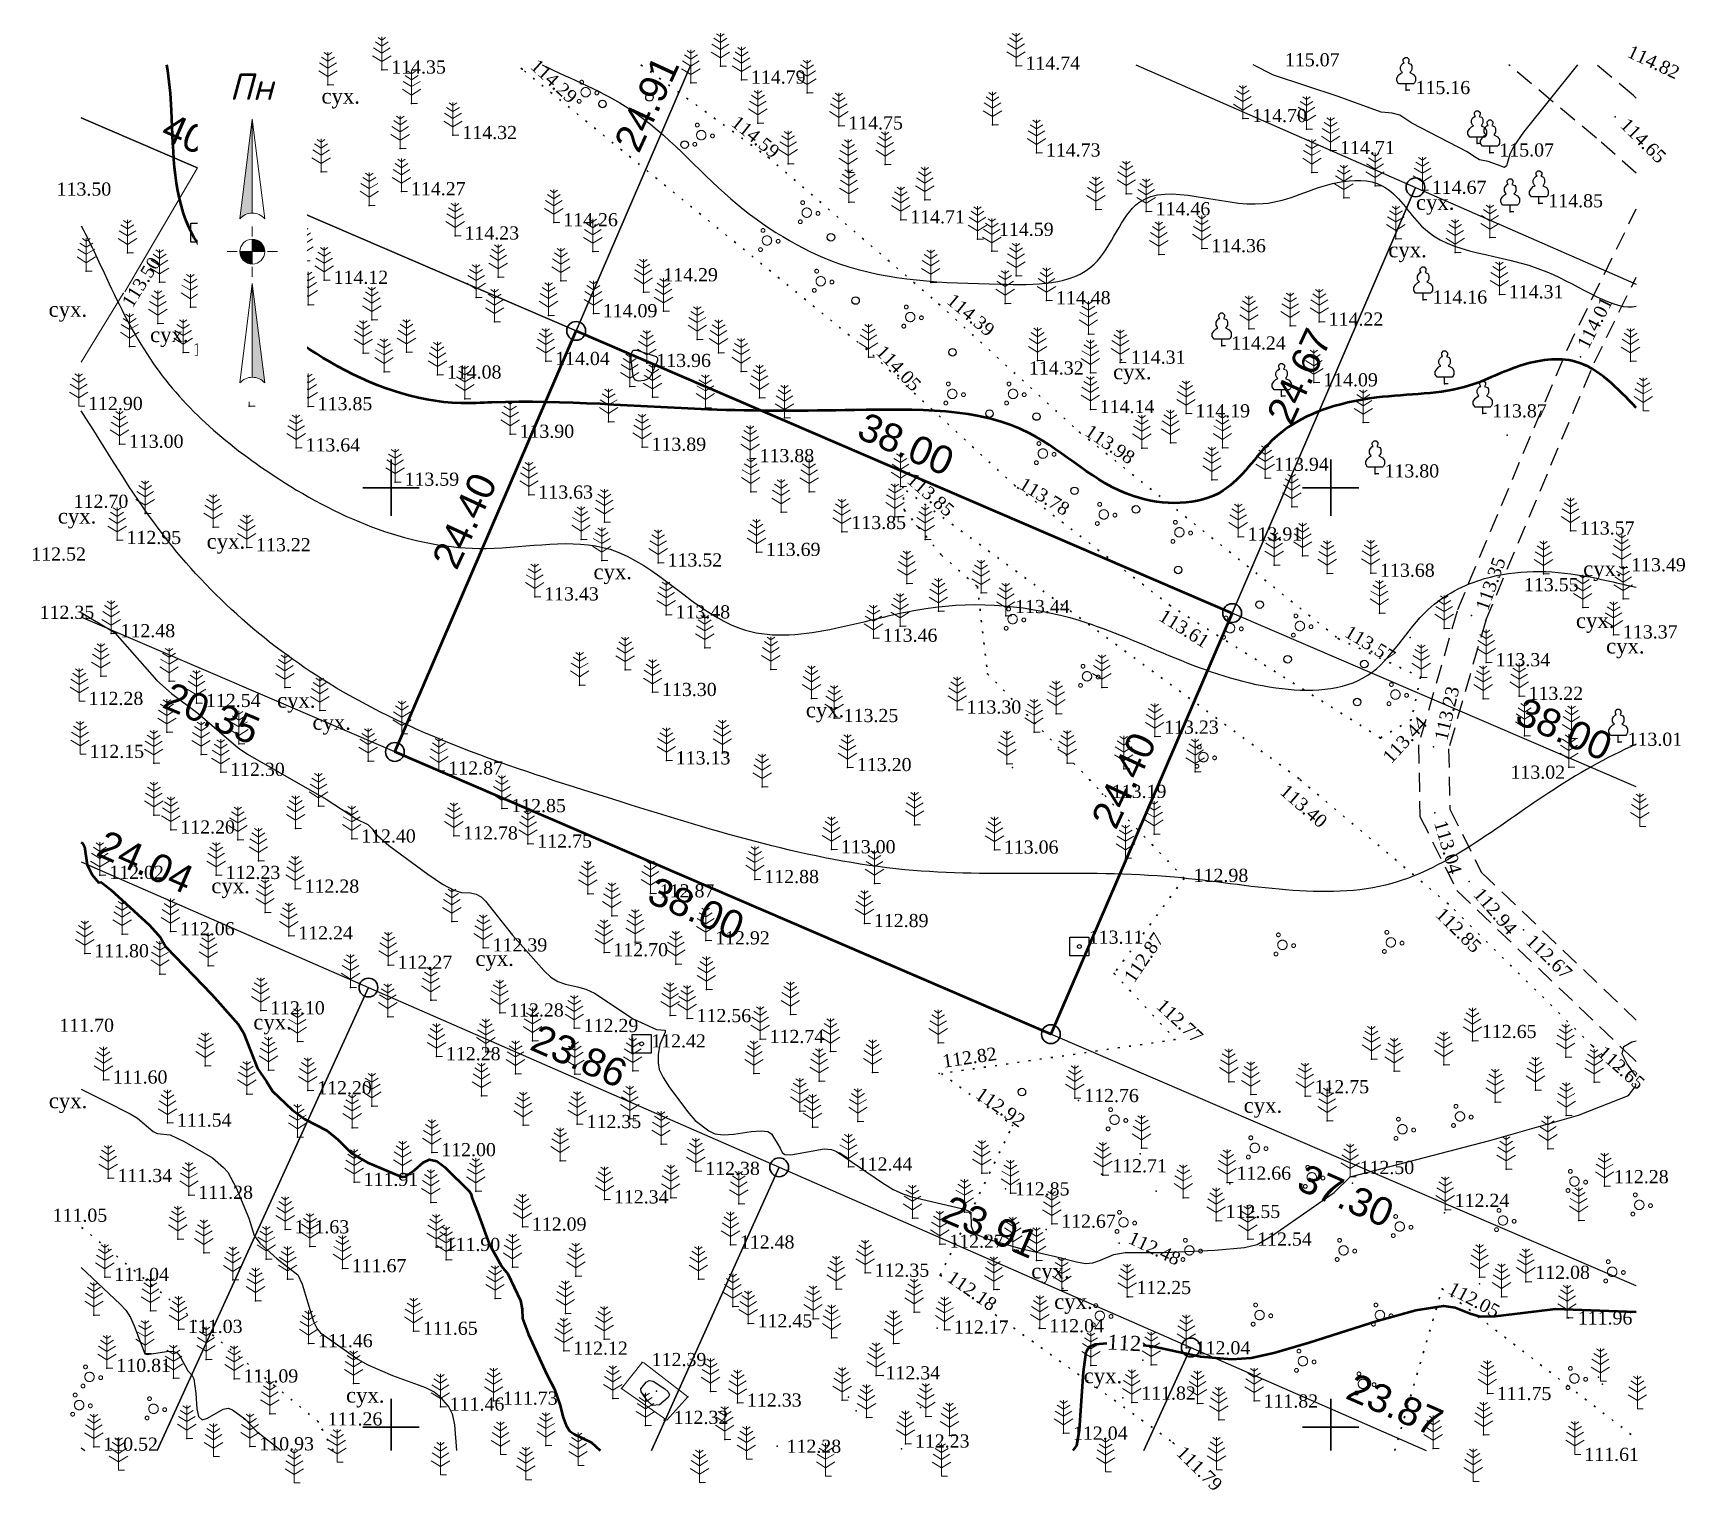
# Model space of a CAD drawing. Header units: millimetres. Extents: x 5405430.9 to 5405518.8, y 5524846.7 to 5524924.2.
import ezdxf
from ezdxf.enums import TextEntityAlignment as Align

# ---------------------------------------------------------------- set-up
doc = ezdxf.new("R2010")
doc.units = ezdxf.units.MM
doc.set_wipeout_variables(frame=1)
for name, pattern in [('DASHEDX2', [1.5, 1, -0.5]), ('HIDDEN', [0.5, 0, -0.5]), ('суцільна', [50, 50, 0])]:
    doc.linetypes.add(name, pattern=pattern)
for name, color, linetype, lineweight in [('#Лист (текст_ПН)', 250, 'Continuous', 0), ('#Штамп', 250, 'Continuous', 0), ('11900000', 1, 'Continuous', 30), ('82323000', 185, 'Сеточный', 20), ('Контур', 7, 'HIDDEN', 30), ('рельеф', 7, 'Continuous', 0), ('ТОЧКИ', 7, 'Continuous', 30), ('усл. знак', 7, 'суцільна', 20)]:
    doc.layers.add(name, color=color, linetype=linetype, lineweight=lineweight)
for name, color, linetype in [('SC007', 7, 'Continuous'), ('вис_1_1', 170, 'Continuous'), ('горизонт_1', 12, 'Continuous'), ('горизонтали', 42, 'Continuous'), ('дороги', 7, 'Continuous'), ('Ділянки_Межі', 10, 'Continuous'), ('надписи', 7, 'Continuous'), ('отметки', 7, 'Continuous'), ('промеры', 185, 'Continuous'), ('Растительность', 7, 'Continuous')]:
    doc.layers.add(name, color=color, linetype=linetype)
doc.styles.get("Standard").update_dxf_attribs({"font": 'arial.ttf'})
doc.styles.add('times', font='times.ttf')
doc.styles.add('Мой_Топо', font='isocpeui.ttf')
doc.linetypes.add('канава 0', pattern='A,0.9,0,["|",Standard,S=0.25,R=0,X=0,Y=0],0.1', length=1)
doc.linetypes.add('Сеточный', pattern='A,2.2,["<",Standard,S=0.5,R=90,X=0,Y=0],2.2,["<",Standard,S=0.5,R=270,X=-0.5,Y=0],0.1', length=4.5)

msp = doc.modelspace()

# ---------------------------------------------------------------- texts
at = {"layer": 'вис_1_1', "color": 7, "style": 'times'}
for s, rotation, p in [('112.92', 325.17559, (5405481.238, 5524867.864, 112.92)), ('112.18', 325.20591, (5405479.72, 5524858.09, 112.18)), ('112.05', 331.9163, (5405506.347, 5524857.465, 112.05)), ('111.79', 315.46886, (5405491.976, 5524848.819, 111.79))]:
    msp.add_text(s, height=0.7, rotation=rotation, dxfattribs=at).set_placement(p, align=Align.MIDDLE_LEFT)
for s, p in [('112.85', (5405483.19, 5524862.68, 112.85)), ('112.54', (5405496.08, 5524860.01, 112.54)), ('111.96', (5405513.14, 5524855.81, 111.96)), ('112.04', (5405492.81, 5524854.22, 112.04)), ('111.75', (5405508.83, 5524851.79, 111.75)), ('111.82', (5405496.42, 5524851.39, 111.82)), ('112.04', (5405486.28, 5524849.68, 112.04)), ('112.28', (5405471.04, 5524848.98, 112.28)), ('111.61', (5405513.49, 5524848.55, 111.61))]:
    msp.add_text(s, height=0.7, dxfattribs=at).set_placement(p, align=Align.MIDDLE_LEFT)
at = {"layer": 'горизонтали', "color": 32, "lineweight": 50, "style": 'times'}
msp.add_text('112', height=0.8, rotation=356.81858, dxfattribs=at).set_placement((5405488.126, 5524854.935, 181.067), align=Align.TOP_LEFT)
at = {"layer": 'надписи', "color": 7, "style": 'times'}
for p in [(5405446.295, 5524921.25, 111.861), (5405504.53, 5524915.594, 111.861), (5405503.059, 5524913.068, 111.861), (5405431.777, 5524909.902, 111.861), (5405437.175, 5524908.552, 111.861), (5405440.061, 5524908.437, 111.861), (5405488.416, 5524906.577, 111.861), (5405432.266, 5524898.895, 111.861), (5405440.185, 5524897.555, 111.861), (5405460.768, 5524895.932, 111.861), (5405513.429, 5524896.095, 111.861), (5405513.043, 5524893.334, 111.861), (5405514.649, 5524891.979, 111.861), (5405443.931, 5524889.093, 111.861), (5405472.065, 5524888.577, 111.861), (5405445.816, 5524887.919, 111.861), (5405440.435, 5524879.216, 111.861), (5405454.484, 5524875.348, 111.861), (5405442.67, 5524871.966, 111.861), (5405431.786, 5524867.776, 111.861), (5405495.365, 5524867.53, 111.861), (5405484.061, 5524858.713, 111.861), (5405485.283, 5524857.088, 111.861), (5405486.852, 5524853.136, 111.861), (5405447.601, 5524852.104, 111.861)]:
    msp.add_text('сух.', height=0.8, dxfattribs=at).set_placement(p, align=Align.TOP_LEFT)
at = {"layer": 'отметки', "color": 7, "style": 'times'}
for s, rotation, p in [('114.82', 334.8638, (5405516.008, 5524923.599, 114.82)), ('114.29', 317.51605, (5405457.829, 5524922.886, 114.291)), ('114.59', 321.04763, (5405468.48, 5524919.866, 114.586)), ('114.65', 315.62179, (5405515.831, 5524919.75, 114.654)), ('113.50', 57.97073, (5405435.628, 5524909.898, 113.504)), ('114.39', 320.26567, (5405479.95, 5524910.4, 114.391)), ('114.01', 62.78743, (5405513.068, 5524907.651, 114.007)), ('114.05', 313.70968, (5405476.256, 5524907.662, 114.045)), ('113.98', 326.15375, (5405487.241, 5524903.419, 113.984)), ('113.85', 319.01725, (5405477.839, 5524900.848, 113.848)), ('113.78', 328.41449, (5405483.707, 5524900.601, 113.784)), ('113.35', 70.47598, (5405507.687, 5524893.633, 113.353)), ('113.61', 327.78481, (5405491.154, 5524893.583, 113.615)), ('113.57', 328.9361, (5405501.026, 5524892.723, 113.575)), ('113.23', 76.80795, (5405505.503, 5524886.657, 113.226)), ('113.44', 47.35948, (5405502.692, 5524885.749, 113.438)), ('113.40', 318.88314, (5405497.693, 5524884.283, 113.438)), ('113.04', 286.50819, (5405506.162, 5524882.364, 113.045)), ('112.94', 310.96649, (5405508.063, 5524878.794, 112.939)), ('112.85', 315.43045, (5405506.012, 5524877.726, 112.846)), ('112.87', 55.71416, (5405488.945, 5524873.987, 112.868)), ('112.67', 316.0744, (5405510.813, 5524876.3, 112.666)), ('112.77', 317.2811, (5405491.133, 5524872.86, 112.772)), ('112.82', 8.35155, (5405479.291, 5524869.816, 112.816)), ('112.65', 318.50753, (5405514.599, 5524870.359, 112.65)), ('112.48', 334.74279, (5405489.457, 5524860.457, 112.484))]:
    msp.add_text(s, height=0.7, rotation=rotation, dxfattribs=at).set_placement(p, align=Align.TOP_LEFT)
for s, p in [('114.35', (5405450.006, 5524922.747, 114.353)), ('114.74', (5405483.751, 5524922.956, 114.741)), ('115.07', (5405497.558, 5524923.132, 115.074)), ('114.79', (5405469.147, 5524922.213, 114.79)), ('115.16', (5405504.508, 5524921.656, 115.164)), ('114.75', (5405474.324, 5524919.772, 114.747)), ('114.70', (5405495.82, 5524920.163, 114.701)), ('114.32', (5405453.792, 5524919.261, 114.322)), ('114.73', (5405484.839, 5524918.333, 114.728)), ('114.71', (5405500.492, 5524918.459, 114.712)), ('115.07', (5405508.968, 5524918.332, 115.072)), ('113.50', (5405432.2, 5524916.251, 113.499)), ('114.27', (5405451.055, 5524916.27, 114.274)), ('114.67', (5405505.374, 5524916.346, 114.671)), ('114.85', (5405511.573, 5524915.628, 114.853)), ('114.26', (5405459.157, 5524914.619, 114.258)), ('114.71', (5405477.621, 5524914.771, 114.705)), ('114.46', (5405490.68, 5524915.203, 114.463)), ('114.03', (5405440.343, 5524914.082, 114.033)), ('114.03', (5405440.343, 5524914.082, 114.033)), ('114.23', (5405453.903, 5524913.914, 114.23)), ('114.59', (5405482.344, 5524914.107, 114.589)), ('114.36', (5405493.636, 5524913.238, 114.359)), ('114.12', (5405446.937, 5524911.555, 114.117)), ('114.29', (5405464.48, 5524911.69, 114.292)), ('114.48', (5405485.377, 5524910.466, 114.481)), ('114.16', (5405505.412, 5524910.505, 114.159)), ('114.31', (5405509.47, 5524910.782, 114.311)), ('114.09', (5405461.261, 5524909.774, 114.091)), ('114.22', (5405499.887, 5524909.33, 114.219)), ('113.68', (5405439.435, 5524907.708, 113.68)), ('114.24', (5405494.695, 5524908.058, 114.244)), ('114.04', (5405458.727, 5524907.232, 114.043)), ('113.96', (5405464.109, 5524907.129, 113.959)), ('114.32', (5405483.94, 5524906.728, 114.323)), ('114.31', (5405489.363, 5524907.304, 114.314)), ('114.08', (5405452.964, 5524906.512, 114.078)), ('114.09', (5405499.596, 5524906.097, 114.092)), ('112.90', (5405433.876, 5524904.837, 112.9)), ('113.85', (5405446.091, 5524904.826, 113.852)), ('114.14', (5405487.705, 5524904.675, 114.139)), ('114.19', (5405492.796, 5524904.448, 114.19)), ('113.87', (5405508.582, 5524904.445, 113.871)), ('113.90', (5405456.833, 5524903.36, 113.903)), ('113.00', (5405436.046, 5524902.827, 113.001)), ('113.64', (5405445.444, 5524902.631, 113.636)), ('113.89', (5405463.855, 5524902.668, 113.892)), ('113.88', (5405469.602, 5524902.062, 113.878)), ('113.94', (5405496.983, 5524901.604, 113.945)), ('113.80', (5405502.856, 5524901.248, 113.8)), ('113.59', (5405450.712, 5524900.807, 113.591)), ('112.70', (5405433.11, 5524899.631, 112.704)), ('113.63', (5405457.834, 5524900.121, 113.631)), ('113.91', (5405495.574, 5524897.893, 113.908)), ('113.57', (5405513.254, 5524898.21, 113.573)), ('112.95', (5405435.919, 5524897.707, 112.953)), ('113.22', (5405442.814, 5524897.317, 113.217)), ('113.69', (5405469.939, 5524897.07, 113.694)), ('112.52', (5405430.854, 5524896.823, 112.519)), ('113.52', (5405464.71, 5524896.509, 113.518)), ('113.49', (5405515.98, 5524896.252, 113.487)), ('113.68', (5405502.621, 5524895.963, 113.678)), ('113.55', (5405510.276, 5524895.195, 113.547)), ('113.43', (5405458.141, 5524894.702, 113.432)), ('112.35', (5405431.298, 5524893.723, 112.346)), ('113.48', (5405465.131, 5524893.745, 113.483)), ('112.48', (5405435.6, 5524892.742, 112.485)), ('113.46', (5405476.162, 5524892.501, 113.459)), ('113.37', (5405515.545, 5524892.679, 113.373)), ('113.34', (5405508.765, 5524891.199, 113.339)), ('112.28', (5405433.907, 5524889.138, 112.278)), ('112.54', (5405440.147, 5524889.031, 112.539)), ('113.30', (5405464.415, 5524889.615, 113.3)), ('113.22', (5405510.52, 5524889.41, 113.219)), ('113.25', (5405474.077, 5524888.228, 113.249)), ('113.30', (5405480.621, 5524888.68, 113.297)), ('112.15', (5405433.948, 5524886.318, 112.154)), ('113.01', (5405515.79, 5524886.965, 113.009)), ('112.87', (5405453.045, 5524885.434, 112.873)), ('113.13', (5405465.145, 5524885.975, 113.127)), ('113.20', (5405474.784, 5524885.616, 113.199)), ('112.30', (5405441.432, 5524885.362, 112.303)), ('113.02', (5405509.559, 5524885.214, 113.018)), ('113.19', (5405488.345, 5524884.189, 113.193)), ('112.85', (5405456.393, 5524883.433, 112.847)), ('112.20', (5405438.784, 5524882.293, 112.202)), ('112.78', (5405453.836, 5524881.978, 112.775)), ('112.40', (5405448.404, 5524881.815, 112.404)), ('112.75', (5405457.78, 5524881.545, 112.749)), ('113.00', (5405473.934, 5524881.242, 113.004)), ('113.06', (5405482.603, 5524881.227, 113.062)), ('112.02', (5405435.001, 5524879.88, 112.022)), ('112.23', (5405441.196, 5524879.875, 112.233)), ('112.88', (5405469.859, 5524879.655, 112.885)), ('112.98', (5405492.702, 5524879.72, 112.975)), ('112.28', (5405445.395, 5524879.146, 112.283)), ('112.87', (5405464.293, 5524878.896, 112.865)), ('112.06', (5405438.765, 5524876.879, 112.062)), ('112.24', (5405445.06, 5524876.656, 112.237)), ('112.89', (5405475.687, 5524877.315, 112.891)), ('112.39', (5405455.401, 5524876.017, 112.391)), ('112.70', (5405461.828, 5524875.76, 112.703)), ('112.92', (5405467.24, 5524876.393, 112.92)), ('111.80', (5405434.204, 5524875.705, 111.801)), ('112.27', (5405450.346, 5524875.097, 112.272)), ('112.10', (5405443.561, 5524872.667, 112.103)), ('112.28', (5405456.279, 5524872.554, 112.284)), ('112.56', (5405466.251, 5524872.256, 112.563)), ('111.70', (5405432.347, 5524871.74, 111.704)), ('112.29', (5405460.246, 5524871.727, 112.285)), ('112.42', (5405463.84, 5524870.906, 112.422)), ('112.42', (5405463.84, 5524870.906, 112.422)), ('112.74', (5405470.138, 5524871.145, 112.736)), ('112.28', (5405452.917, 5524870.226, 112.277)), ('111.60', (5405435.191, 5524868.985, 111.598)), ('112.20', (5405446.066, 5524868.414, 112.202)), ('112.76', (5405486.877, 5524868, 112.76)), ('111.54', (5405438.601, 5524866.695, 111.54)), ('112.35', (5405460.4, 5524866.616, 112.355)), ('112.00', (5405452.668, 5524865.119, 112.005)), ('112.44', (5405474.829, 5524864.355, 112.441)), ('111.34', (5405435.44, 5524863.743, 111.339)), ('111.91', (5405448.534, 5524863.537, 111.913)), ('112.38', (5405466.714, 5524864.121, 112.381)), ('111.28', (5405439.744, 5524862.847, 111.282)), ('112.34', (5405461.855, 5524862.606, 112.336)), ('111.05', (5405431.987, 5524861.629, 111.046)), ('111.63', (5405444.862, 5524861.013, 111.633)), ('112.09', (5405457.489, 5524861.157, 112.088)), ('112.67', (5405485.652, 5524861.313, 112.667)), ('111.90', (5405452.897, 5524860.073, 111.904)), ('112.48', (5405468.554, 5524860.202, 112.482)), ('112.27', (5405479.696, 5524860.245, 112.273)), ('111.04', (5405435.27, 5524858.482, 111.043)), ('111.67', (5405447.906, 5524858.945, 111.673)), ('112.35', (5405475.725, 5524858.703, 112.346)), ('111.03', (5405439.189, 5524855.713, 111.034)), ('111.65', (5405451.698, 5524855.613, 111.652)), ('112.45', (5405469.499, 5524856.008, 112.451)), ('112.17', (5405479.952, 5524855.681, 112.17)), ('112.04', (5405485.022, 5524855.746, 112.041)), ('111.46', (5405446.112, 5524854.951, 111.459)), ('112.12', (5405459.69, 5524854.552, 112.121)), ('112.39', (5405463.866, 5524853.947, 112.39)), ('110.81', (5405435.38, 5524853.637, 110.814)), ('111.09', (5405442.151, 5524853.074, 111.087)), ('112.34', (5405476.304, 5524853.24, 112.339)), ('111.46', (5405453.119, 5524851.577, 111.458)), ('111.73', (5405455.955, 5524851.894, 111.73)), ('112.33', (5405468.938, 5524851.792, 112.328)), ('111.26', (5405446.627, 5524850.785, 111.257)), ('112.32', (5405465.035, 5524850.868, 112.316)), ('110.52', (5405434.685, 5524849.443, 110.518)), ('110.93', (5405442.988, 5524849.463, 110.933)), ('112.23', (5405477.869, 5524849.61, 112.228))]:
    msp.add_text(s, height=0.7, dxfattribs=at).set_placement(p, align=Align.TOP_LEFT)
for s, p in [('113.85', (5405474.49, 5524898.15, 113.85)), ('113.44', (5405483.2, 5524893.68, 113.44)), ('113.23', (5405491.13, 5524887.26, 113.23)), ('113.11', (5405487.12, 5524876.08, 113.11)), ('112.65', (5405508.04, 5524871.06, 112.65)), ('112.75', (5405499.13, 5524868.12, 112.75)), ('112.71', (5405488.37, 5524863.91, 112.71)), ('112.66', (5405494.98, 5524863.52, 112.66)), ('112.50', (5405501.53, 5524863.82, 112.5)), ('112.28', (5405515.07, 5524863.33, 112.28)), ('112.55', (5405494.4, 5524861.48, 112.55)), ('112.24', (5405506.59, 5524862.07, 112.24)), ('112.08', (5405510.88, 5524858.24, 112.08)), ('112.25', (5405489.66, 5524857.43, 112.25)), ('111.82', (5405489.91, 5524851.81, 111.82))]:
    msp.add_text(s, height=0.7, dxfattribs=at).set_placement(p, align=Align.MIDDLE_LEFT)
at = {"layer": 'промеры', "char_height": 1.5, "attachment_point": 1}
for s, insert, rotation in [('24.91', (5405461.817, 5524918.376), 65.21549), ('40.51', (5405438.269, 5524920.003, -107.24), 336.35584), ('24.67', (5405496.535, 5524903.872), 65.21549), ('38.00', (5405475.297, 5524904.069), 336.35584), ('24.40', (5405452.122, 5524896.183), 65.21549), ('20.35', (5405438.339, 5524889.709), 337.03806), ('38.00', (5405510.315, 5524888.892), 336.35584), ('24.40', (5405487.201, 5524882.366), 65.21549), ('24.04', (5405434.835, 5524881.829), 336.35584), ('38.00', (5405464.137, 5524879.347), 336.35584), ('23.86', (5405457.903, 5524871.498), 336.35584), ('37.30', (5405498.698, 5524864.062), 336.35584), ('23.91', (5405479.779, 5524862.389), 336.73018), ('23.87', (5405501.313, 5524852.93), 336.35584)]:
    msp.add_mtext(s, dxfattribs=dict(at, insert=insert, rotation=rotation))

# ---------------------------------------------------------------- blocks, each defined once
blk = doc.blocks.new('SYMBOL902')
at = {"layer": 'SC007'}
blk.add_lwpolyline([(-1.25, -1.25), (-1.25, 1.25), (1.25, 1.25), (1.25, -1.25)], close=True, dxfattribs=at)
blk.add_circle((0, 0), 0.25, dxfattribs=at)
blk = doc.blocks.new('A$C51FE15A3')
at = {"layer": 'Растительность', "color": 94, "lineweight": 0}
for points in [[(-0.447, 1.172), (0, 0.895), (0.447, 1.172)], [(-0.343, 1.489), (0, 1.267), (0.343, 1.489)], [(-0.201, 1.726), (0, 1.584), (0.201, 1.726)], [(0, 1.75), (0, 0), (0.319, 0)], [(-0.493, 0.753), (0, 0.444), (0.493, 0.753)]]:
    blk.add_lwpolyline(points, dxfattribs=at)
blk = doc.blocks.new('A$C2ACB5305')
at = {"layer": 'Растительность'}
blk.add_lwpolyline([(0.2, 0), (0.2, 0), (0, 0), (0, 0.35), (-0.4, 0.35), (-0.5, 0.5), (-0.5, 0.65), (-0.4, 0.8), (-0.3, 0.9), (-0.2, 0.95), (-0.25, 1), (-0.3, 1.1), (-0.3, 1.25), (-0.25, 1.35), (-0.15, 1.45), (-0.1, 1.45), (-0.15, 1.55), (-0.15, 1.65), (-0.05, 1.75), (0.05, 1.75), (0.15, 1.65), (0.15, 1.55), (0.1, 1.45), (0.25, 1.4), (0.3, 1.3), (0.3, 1.1), (0.25, 1), (0.2, 0.95), (0.4, 0.85), (0.5, 0.7), (0.5, 0.5), (0.45, 0.4), (0.4, 0.35), (0, 0.35)], dxfattribs=at)
blk = doc.blocks.new('A$C72385B22')
at = {"layer": 'усл. знак'}
for centre, radius in [((0, 0), 0.625), ((-0.02, 1.49), 0.25), ((-1.29, -0.64), 0.25), ((1.28, -0.76), 0.25)]:
    blk.add_circle(centre, radius, dxfattribs=at)
blk = doc.blocks.new('*U5')
at = {"color": 0}
for points in [[(-0.113, 0), (-0.109, -0.029), (-0.097, -0.056)], [(-0.113, 0), (-0.097, -0.056), (0, 0)], [(-0.097, -0.056), (0, -0.113), (0, 0)], [(-0.097, -0.056), (-0.08, -0.08), (-0.056, -0.097)], [(-0.097, -0.056), (-0.056, -0.097), (0, -0.113)], [(-0.056, -0.097), (-0.029, -0.109), (0, -0.113)]]:
    blk.add_solid(points, dxfattribs=at)
blk = doc.blocks.new('*U6')
at = {"color": 0}
for points in [[(0, 0), (0.097, 0.056), (0, 0.113)], [(0.097, 0.056), (0.029, 0.109), (0, 0.113)], [(0, 0), (0.113, 0), (0.097, 0.056)], [(0.097, 0.056), (0.056, 0.097), (0.029, 0.109)], [(0.097, 0.056), (0.08, 0.08), (0.056, 0.097)], [(0.113, 0), (0.109, 0.029), (0.097, 0.056)]]:
    blk.add_solid(points, dxfattribs=at)
blk = doc.blocks.new('*U7')
at = {"color": 0}
for points in [[(0, -1.136), (0.021, -1.138), (0, -0.288)], [(0.021, -1.138), (0.042, -1.142), (0, -0.288)], [(0.042, -1.142), (0.062, -1.15), (0, -0.288)], [(0.062, -1.15), (0.081, -1.16), (0, -0.288)], [(0.081, -1.16), (0.098, -1.173), (0, -0.288)], [(0.098, -1.173), (0.113, -1.188), (0, -0.288)]]:
    blk.add_solid(points, dxfattribs=at)
blk = doc.blocks.new('*U8')
at = {"color": 0}
for points in [[(-0.113, 0.297), (-0.098, 0.312), (0, 1.197)], [(-0.098, 0.312), (-0.081, 0.325), (0, 1.197)], [(-0.081, 0.325), (-0.062, 0.335), (0, 1.197)], [(-0.062, 0.335), (-0.042, 0.343), (0, 1.197)], [(-0.042, 0.343), (-0.021, 0.347), (0, 1.197)], [(-0.021, 0.347), (0, 0.349), (0, 1.197)]]:
    blk.add_solid(points, dxfattribs=at)
blk = doc.blocks.new('#Північ')
at = {"color": 7}
blk.add_wipeout([(-2.901, 10.635), (2.901, 10.635), (2.901, -7.981), (-2.901, -7.981)], dxfattribs=at).dxf.layer = '#Лист (текст_ПН)'
at = {"layer": '#Лист (текст_ПН)'}
for p, q in [((-0.663, 1.748), (0, 7.043)), ((0, 7.043), (0, 2.052)), ((0, 7.043), (0.663, 1.748)), ((0, 1.337), (0, 0.807)), ((-1.337, 0), (-0.807, 0)), ((-0.662, 0), (0.662, 0)), ((0, 0.662), (0, -0.662)), ((1.337, 0), (0.807, 0)), ((0, -1.337), (0, -0.807)), ((-0.663, -6.99), (0, -1.695)), ((0, -1.695), (0.663, -6.99)), ((0, -1.695), (0, -6.686))]:
    blk.add_line(p, q, dxfattribs=at)
at = {"layer": '#Лист (текст_ПН)', "flags": 128}
for points in [[(0, 7.043), (-0.663, 1.748, -0.218585), (0, 2.052)], [(0, 0), (-0.662, 0, 0.414214), (0, -0.662)]]:
    blk.add_lwpolyline(points, format="xyb", close=True, dxfattribs=at)
at = {"layer": '#Лист (текст_ПН)'}
blk.add_circle((0, 0), 0.662, dxfattribs=at)
for centre in [(0, 1.178), (0, -7.56)]:
    blk.add_arc(centre, 0.874, 40.67981, 139.32019, dxfattribs=at)
at = {"layer": '#Лист (текст_ПН)', "xscale": 5.883850111352785, "yscale": 5.883850111352785, "zscale": 5.883850111352785}
for name in ['*U8', '*U5', '*U6', '*U7']:
    blk.add_blockref(name, (0, 0), dxfattribs=at)
at = {"layer": '#Лист (текст_ПН)', "style": 'Мой_Топо'}
blk.add_text('Пн', height=1.4, dxfattribs=at).set_placement((-1.217, 8.077))

# ---------------------------------------------------------------- linework, layer by layer
at = {"layer": '11900000', "color": 7}
for points in [[(5405450, 5524898.5, 0), (5405450, 5524901.5, 0)], [(5405450, 5524898.5, 0), (5405450, 5524901.5, 0)], [(5405500, 5524898.5, 0), (5405500, 5524901.5, 0)], [(5405500, 5524898.5, 0), (5405500, 5524901.5, 0)], [(5405448.5, 5524900, 0), (5405451.5, 5524900, 0)], [(5405448.5, 5524900, 0), (5405451.5, 5524900, 0)], [(5405498.5, 5524900, 0), (5405501.5, 5524900, 0)], [(5405498.5, 5524900, 0), (5405501.5, 5524900, 0)], [(5405450, 5524848.755, 0), (5405450, 5524851.5, 0)], [(5405450, 5524848.755, 0), (5405450, 5524851.5, 0)], [(5405500, 5524848.755, 0), (5405500, 5524851.5, 0)], [(5405500, 5524848.755, 0), (5405500, 5524851.5, 0)], [(5405448.5, 5524850, 0), (5405451.5, 5524850, 0)], [(5405448.5, 5524850, 0), (5405451.5, 5524850, 0)], [(5405498.5, 5524850, 0), (5405501.5, 5524850, 0)], [(5405498.5, 5524850, 0), (5405501.5, 5524850, 0)]]:
    msp.add_polyline3d(points, dxfattribs=at)
at = {"layer": '82323000', "color": 7}
for points, elevation in [([(5405442.901, 5524922.508), (5405435.83, 5524910.43)], 114.265), ([(5405435.741, 5524910.343), (5405433.51, 5524906.68)], 114.18)]:
    msp.add_lwpolyline(points, dxfattribs=dict(at, elevation=elevation))
at = {"layer": 'вис_1_1', "color": 7}
for p in [(5405486.57, 5524867.39, 112.87), (5405483.07, 5524866.06, 112.92), (5405489.85, 5524864.54, 112.81), (5405487.8, 5524863.47, 112.78), (5405482.69, 5524862.68, 112.85), (5405494.63, 5524862.94, 112.69), (5405501.15, 5524862.99, 112.49), (5405490.7, 5524862.56, 112.73), (5405493.92, 5524861.44, 112.65), (5405506.05, 5524861.4, 112.35), (5405484.85, 5524860.51, 112.69), (5405495.58, 5524860.01, 112.54), (5405483.28, 5524859.41, 112.48), (5405479.22, 5524858.09, 112.18), (5405482.24, 5524857.32, 112.19), (5405485.74, 5524857.38, 112.26), (5405505.92, 5524857.36, 112.05), (5405507.92, 5524857.62, 112.12), (5405489.22, 5524856.94, 112.34), (5405512.64, 5524855.81, 111.96), (5405479.06, 5524855.27, 112.26), (5405484.48, 5524855.26, 112.11), (5405492.31, 5524854.22, 112.04), (5405489.99, 5524853.56, 111.88), (5405476.19, 5524852.75, 112.4), (5405514.46, 5524852.29, 111.81), (5405474.34, 5524851.6, 112.36), (5405488.93, 5524851.56, 111.9), (5405492.91, 5524851.25, 111.73), (5405495.92, 5524851.39, 111.82), (5405508.33, 5524851.79, 111.75), (5405474.75, 5524850.86, 112.38), (5405478.17, 5524851.05, 112.38), (5405494.04, 5524850.38, 111.65), (5405479.71, 5524849.55, 112.29), (5405485.78, 5524849.68, 112.04), (5405508.13, 5524849.58, 111.61), (5405470.54, 5524848.98, 112.28), (5405477.15, 5524848.84, 112.3), (5405491.62, 5524849.17, 111.79), (5405505.45, 5524848.86, 111.61)]:
    msp.add_point(p, dxfattribs=at)
at = {"layer": 'горизонт_1', "color": 32}
msp.add_polyline3d([(5405480.84, 5524861.432, 112.5), (5405480.87, 5524860.69, 112.5), (5405480.97, 5524860.43, 112.5), (5405481.23, 5524860.21, 112.5), (5405481.83, 5524859.98, 112.5), (5405483.48, 5524859.5, 112.5), (5405485.35, 5524859.08, 112.5), (5405486.46, 5524858.8, 112.5), (5405486.95, 5524858.71, 112.5), (5405487.34, 5524858.74, 112.5), (5405487.75, 5524858.88, 112.5), (5405488.45, 5524859.19, 112.5), (5405489.05, 5524859.29, 112.5), (5405491.14, 5524859.29, 112.5), (5405493.83, 5524859.41, 112.5), (5405495.4, 5524859.56, 112.5), (5405496.08, 5524859.72, 112.5), (5405496.91, 5524860.22, 112.5), (5405500.17, 5524862.49, 112.5), (5405501.03, 5524863.32, 112.5)], dxfattribs=at)
at = {"layer": 'горизонтали', "color": 32}
for points in [[(5405513.132, 5524922.508, 115), (5405510.257, 5524918.922, 115), (5405509.737, 5524918.182, 115), (5405509.517, 5524917.752, 115), (5405509.347, 5524917.132, 115), (5405509.237, 5524917.042, 115), (5405508.867, 5524917.192, 115), (5405508.367, 5524917.372, 115), (5405507.917, 5524917.462, 115), (5405507.637, 5524917.612, 115), (5405507.257, 5524917.882, 115), (5405504.307, 5524919.412, 115), (5405503.667, 5524919.842, 115), (5405503.257, 5524919.942, 115), (5405502.677, 5524919.992, 115), (5405500.397, 5524920.822, 115), (5405496.957, 5524921.962, 115), (5405495.865, 5524922.508, 115)], [(5405433.51, 5524893.355, 112.5), (5405435.147, 5524892.392, 112.5), (5405435.307, 5524892.272, 112.5), (5405437.527, 5524889.742, 112.5), (5405438.317, 5524889.042, 112.5), (5405439.717, 5524888.002, 112.5), (5405441.857, 5524886.162, 112.5), (5405442.367, 5524885.812, 112.5), (5405446.547, 5524883.432, 112.5), (5405448.177, 5524882.352, 112.5), (5405448.767, 5524882.072, 112.5), (5405449.007, 5524881.822, 112.5), (5405449.157, 5524881.592, 112.5), (5405449.877, 5524880.962, 112.5), (5405451.947, 5524879.432, 112.5), (5405452.737, 5524878.902, 112.5), (5405453.337, 5524878.572, 112.5), (5405453.747, 5524878.452, 112.5), (5405454.227, 5524878.432, 112.5), (5405454.527, 5524878.372, 112.5), (5405454.787, 5524878.232, 112.5), (5405455.017, 5524878.002, 112.5), (5405456.467, 5524876.192, 112.5), (5405458.147, 5524874.282, 112.5), (5405458.497, 5524873.952, 112.5), (5405458.877, 5524873.712, 112.5), (5405459.287, 5524873.572, 112.5), (5405459.917, 5524873.442, 112.5), (5405460.357, 5524873.302, 112.5), (5405460.817, 5524873.092, 112.5), (5405462.887, 5524871.732, 112.5), (5405464.117, 5524871.162, 112.5), (5405464.577, 5524871.122, 112.5), (5405464.587, 5524871.022, 112.5), (5405464.297, 5524870.372, 112.5), (5405464.217, 5524869.842, 112.5), (5405464.207, 5524869.382, 112.5), (5405464.267, 5524869.042, 112.5), (5405464.477, 5524868.602, 112.5), (5405464.817, 5524868.072, 112.5), (5405465.837, 5524866.712, 112.5), (5405466.177, 5524866.322, 112.5), (5405466.897, 5524865.762, 112.5), (5405467.227, 5524865.612, 112.5), (5405467.667, 5524865.552, 112.5), (5405468.227, 5524865.592, 112.5), (5405469.157, 5524865.732, 112.5), (5405469.687, 5524865.772, 112.5), (5405470.047, 5524865.732, 112.5), (5405470.247, 5524865.602, 112.5), (5405470.707, 5524864.852, 112.5), (5405470.807, 5524864.622, 112.5), (5405470.957, 5524864.512, 112.5), (5405471.267, 5524864.492, 112.5), (5405473.047, 5524864.812, 112.5), (5405473.427, 5524864.782, 112.5), (5405473.707, 5524864.662, 112.5), (5405476.147, 5524863.002, 112.5), (5405476.707, 5524862.652, 112.5), (5405477.227, 5524862.412, 112.5), (5405477.697, 5524862.262, 112.5), (5405480.347, 5524861.642, 112.5), (5405480.637, 5524861.542, 112.5), (5405480.84, 5524861.432, 112.5)], [(5405516.254, 5524868.663, 112.5), (5405515.767, 5524869.332, 112.5), (5405515.507, 5524869.872, 112.5), (5405515.587, 5524870.262, 112.5), (5405516.017, 5524870.502, 112.5), (5405516.254, 5524870.564, 112.5)], [(5405433.51, 5524867.996, 111.5), (5405434.777, 5524867.342, 111.5), (5405436.107, 5524866.682, 111.5), (5405436.497, 5524866.452, 111.5), (5405437.347, 5524865.742, 111.5), (5405437.547, 5524865.632, 111.5), (5405438.237, 5524865.552, 111.5), (5405438.997, 5524865.202, 111.5), (5405440.497, 5524864.332, 111.5), (5405441.087, 5524863.812, 111.5), (5405441.307, 5524863.562, 111.5), (5405441.747, 5524862.742, 111.5), (5405442.427, 5524861.122, 111.5), (5405442.717, 5524860.192, 111.5), (5405443.017, 5524859.792, 111.5), (5405443.937, 5524858.962, 111.5), (5405445.037, 5524858.102, 111.5), (5405445.267, 5524857.602, 111.5), (5405445.867, 5524855.612, 111.5), (5405446.057, 5524855.232, 111.5), (5405446.237, 5524855.012, 111.5), (5405448.237, 5524853.622, 111.5), (5405448.757, 5524853.312, 111.5), (5405450.067, 5524852.742, 111.5), (5405451.837, 5524852.102, 111.5), (5405452.297, 5524851.872, 111.5), (5405452.557, 5524851.672, 111.5), (5405453.077, 5524851.062, 111.5), (5405453.257, 5524850.702, 111.5), (5405453.377, 5524850.112, 111.5), (5405453.481, 5524848.755, 111.5)], [(5405501.03, 5524863.32, 112.5), (5405508.457, 5524865.262, 112.5), (5405513.187, 5524866.602, 112.5), (5405515.847, 5524867.652, 112.5), (5405516.254, 5524868.177, 112.5)], [(5405433.51, 5524858.502, 111), (5405435.587, 5524856.552, 111), (5405435.877, 5524856.222, 111), (5405436.127, 5524855.832, 111), (5405436.327, 5524855.392, 111), (5405436.887, 5524853.902, 111), (5405437.027, 5524853.872, 111), (5405438.047, 5524854.032, 111), (5405438.367, 5524854.042, 111), (5405438.607, 5524853.952, 111), (5405438.767, 5524853.752, 111), (5405439.187, 5524853.002, 111), (5405439.417, 5524852.742, 111), (5405439.497, 5524852.572, 111), (5405439.607, 5524851.792, 111), (5405439.667, 5524850.972, 111), (5405439.757, 5524850.562, 111), (5405439.947, 5524850.392, 111), (5405440.237, 5524850.482, 111), (5405441.067, 5524850.962, 111), (5405441.337, 5524851.002, 111), (5405441.557, 5524850.922, 111), (5405442.217, 5524850.432, 111), (5405442.857, 5524849.772, 111), (5405444.143, 5524848.755, 111)], [(5405433.51, 5524848.898, 110.5), (5405433.696, 5524848.755, 110.5)]]:
    msp.add_polyline3d(points, dxfattribs=at)
for points in [[(5405463.797, 5524905.922, 114), (5405463.647, 5524905.782, 114), (5405463.467, 5524905.712, 114), (5405463.167, 5524905.672, 114), (5405462.997, 5524905.722, 114), (5405462.887, 5524905.902, 114), (5405462.777, 5524906.842, 114), (5405462.787, 5524907.172, 114), (5405462.887, 5524907.332, 114), (5405463.067, 5524907.332, 114), (5405464.107, 5524906.992, 114), (5405464.177, 5524906.922, 114), (5405464.177, 5524906.772, 114), (5405463.797, 5524905.922, 114)], [(5405463.907, 5524851.152, 112), (5405463.637, 5524851.402, 112), (5405463.297, 5524851.872, 112), (5405463.287, 5524852.042, 112), (5405463.577, 5524852.392, 112), (5405463.737, 5524852.472, 112), (5405463.937, 5524852.452, 112), (5405464.557, 5524852.042, 112), (5405464.747, 5524851.872, 112), (5405464.807, 5524851.712, 112), (5405464.737, 5524851.572, 112), (5405464.277, 5524851.182, 112), (5405463.907, 5524851.152, 112)]]:
    msp.add_polyline3d(points, close=True, dxfattribs=at)
at = {"layer": 'горизонтали', "color": 32, "lineweight": 50}
for points in [[(5405433.51, 5524881.125, 112), (5405433.597, 5524881.062, 112), (5405433.687, 5524880.902, 112), (5405433.827, 5524879.922, 112), (5405434.097, 5524879.392, 112), (5405434.437, 5524878.992, 112), (5405434.567, 5524879.002, 112), (5405435.067, 5524878.622, 112), (5405437.147, 5524876.712, 112), (5405437.727, 5524876.062, 112), (5405438.017, 5524875.572, 112), (5405440.467, 5524873.022, 112), (5405441.857, 5524871.452, 112), (5405442.147, 5524870.982, 112), (5405442.887, 5524869.082, 112), (5405443.367, 5524868.402, 112), (5405443.697, 5524867.882, 112), (5405444.737, 5524866.892, 112), (5405445.417, 5524866.392, 112), (5405446.577, 5524865.792, 112), (5405447.167, 5524865.302, 112), (5405447.887, 5524864.582, 112), (5405448.737, 5524864.092, 112), (5405450.427, 5524863.372, 112), (5405450.617, 5524863.322, 112), (5405450.767, 5524863.342, 112), (5405451.257, 5524863.692, 112), (5405451.707, 5524864.092, 112), (5405452.037, 5524864.242, 112), (5405452.427, 5524864.162, 112), (5405452.857, 5524863.832, 112), (5405454.177, 5524862.532, 112), (5405454.257, 5524862.402, 112), (5405454.297, 5524862.222, 112), (5405454.617, 5524861.412, 112), (5405455.217, 5524859.762, 112), (5405455.877, 5524858.562, 112), (5405456.217, 5524858.152, 112), (5405456.887, 5524856.742, 112), (5405456.977, 5524856.272, 112), (5405456.997, 5524855.782, 112), (5405457.307, 5524854.922, 112), (5405458.287, 5524852.792, 112), (5405458.697, 5524852.022, 112), (5405458.977, 5524851.202, 112), (5405459.157, 5524850.502, 112), (5405459.307, 5524850.092, 112), (5405459.517, 5524849.792, 112), (5405459.767, 5524849.612, 112), (5405460.657, 5524849.182, 112), (5405461.13, 5524848.755, 112)], [(5405490.02, 5524854.357, 112), (5405490.51, 5524854.3, 112), (5405491.9, 5524854, 112), (5405493.07, 5524853.76, 112), (5405494.74, 5524853.62, 112), (5405495.76, 5524853.68, 112), (5405496.97, 5524853.95, 112), (5405498.85, 5524854.51, 112), (5405502.46, 5524855.65, 112), (5405504.53, 5524856.22, 112), (5405506, 5524856.46, 112), (5405506.61, 5524856.37, 112), (5405507.41, 5524856.04, 112), (5405507.94, 5524855.89, 112), (5405508.74, 5524855.9, 112), (5405510.8, 5524856.16, 112), (5405511.96, 5524856.3, 112), (5405513.84, 5524856.23, 112), (5405516.254, 5524856.141, 112)], [(5405486.291, 5524848.755, 112), (5405486.48, 5524849.02, 112), (5405486.63, 5524849.83, 112), (5405486.84, 5524852.95, 112), (5405486.99, 5524854.01, 112), (5405487.15, 5524854.28, 112), (5405487.48, 5524854.41, 112), (5405488.09, 5524854.46, 112)]]:
    msp.add_polyline3d(points, dxfattribs=at)
msp.add_open_spline([(5405516.254, 5524904.256), (5405515.248, 5524905.279), (5405513.569, 5524907.169), (5405509.989, 5524906.658), (5405506.812, 5524904.913), (5405502.087, 5524905.078), (5405497.049, 5524903.519), (5405494.428, 5524899.014), (5405488.528, 5524899.028), (5405483.602, 5524904.357), (5405475.07, 5524904.101), (5405465.673, 5524904.056), (5405458.644, 5524904.734), (5405451.834, 5524904.358), (5405446.555, 5524906.313), (5405442.168, 5524910.026), (5405438.386, 5524914.341), (5405438.438, 5524918.607), (5405438.21, 5524921.724), (5405438.073, 5524922.508)], degree=3, knots=[208.346948, 208.346948, 208.346948, 208.346948, 212.423165, 215.395728, 218.258995, 223.252411, 229.279318, 232.992538, 237.766943, 244.213134, 253.624228, 261.428369, 272.933051, 274.584334, 281.85809, 288.915218, 291.908367, 298.615428, 300.996406, 300.996406, 300.996406, 300.996406], dxfattribs=at)
at = {"layer": 'горизонтали', "color": 32}
for points, knots in [([(5405458.034, 5524922.508), (5405459.617, 5524921.754), (5405463.653, 5524920.134), (5405467.678, 5524915.219), (5405474.332, 5524911.065), (5405480.954, 5524910.859), (5405487.753, 5524910.726), (5405489.619, 5524917.188), (5405495.917, 5524914.065), (5405499.639, 5524916.398), (5405503.163, 5524916.446), (5405505.422, 5524912.201), (5405510.61, 5524912.751), (5405515.134, 5524909.36), (5405516.254, 5524909.665)], [617.436073, 617.436073, 617.436073, 617.436073, 622.521559, 629.692846, 636.424411, 645.037599, 650.155211, 654.20471, 660.817642, 664.928993, 667.318617, 670.308652, 677.41329, 682.329034, 682.329034, 682.329034, 682.329034]), ([(5405433.51, 5524913.942), (5405434.038, 5524912.938), (5405435.195, 5524910.385), (5405437.788, 5524905.243), (5405444.44, 5524899.573), (5405453.206, 5524895.816), (5405462.487, 5524898.046), (5405468.665, 5524890.189), (5405477.912, 5524894.346), (5405487.765, 5524893.352), (5405494.628, 5524888.993), (5405502.439, 5524889.215), (5405504.562, 5524893.563), (5405508.71, 5524895.669), (5405512.579, 5524895.617), (5405515.322, 5524894.908), (5405516.254, 5524894.706)], [25.072524, 25.072524, 25.072524, 25.072524, 28.423343, 33.238106, 42.351864, 53.987263, 60.5812, 68.695045, 78.614199, 86.783744, 97.871674, 102.815261, 107.548903, 110.976626, 116.23534, 118.991537, 118.991537, 118.991537, 118.991537]), ([(5405516.254, 5524886.355), (5405514.65, 5524885.637), (5405510.29, 5524883.149), (5405503.061, 5524877.143), (5405490.607, 5524880.098), (5405476.913, 5524878.707), (5405461.824, 5524883.403), (5405447.517, 5524887.885), (5405438.217, 5524896.211), (5405434.864, 5524901.993), (5405433.51, 5524904.098)], [204.598677, 204.598677, 204.598677, 204.598677, 209.892608, 219.526566, 231.106647, 245.459521, 260.911196, 277.803065, 289.957635, 297.416607, 297.416607, 297.416607, 297.416607])]:
    msp.add_open_spline(points, degree=3, knots=knots, dxfattribs=at)
at = {"layer": 'дороги', "color": 7, "linetype": 'DASHEDX2'}
for points, elevation in [([(5405516.254, 5524916.748), (5405514.139, 5524918.61), (5405509.474, 5524922.508)], 112.707), ([(5405516.254, 5524920.742), (5405516.109, 5524920.874), (5405514.153, 5524922.508)], 112.707), ([(5405506.753, 5524893.52), (5405512.552, 5524907.312), (5405516.254, 5524914.845)], 113.35), ([(5405508.227, 5524892.9), (5405514.008, 5524906.648), (5405516.254, 5524911.218)], 113.35), ([(5405506.722, 5524893.432), (5405504.665, 5524886.322), (5405504.745, 5524882.505), (5405506.702, 5524878.564), (5405516.111, 5524869.594), (5405516.254, 5524869.468)], 113.35), ([(5405508.258, 5524892.988), (5405506.269, 5524886.112), (5405506.337, 5524882.897), (5405508.01, 5524879.528), (5405516.254, 5524871.667)], 113.35)]:
    msp.add_lwpolyline(points, dxfattribs=dict(at, elevation=elevation))
at = {"layer": 'Ділянки_Межі', "lineweight": 25}
for points in [[(5405465.939, 5524922.508), (5405459.846, 5524908.351), (5405433.51, 5524919.684)], [(5405489.618, 5524922.508), (5405504.504, 5524915.991), (5405516.254, 5524910.846)], [(5405516.254, 5524857.512), (5405485.105, 5524870.917), (5405450.2, 5524885.938), (5405433.51, 5524893.12)], [(5405433.51, 5524880.087), (5405448.794, 5524873.396), (5405470.648, 5524863.828), (5405492.553, 5524854.238), (5405505.076, 5524848.755)]]:
    msp.add_lwpolyline(points, dxfattribs=at)
at = {"layer": 'Ділянки_Межі'}
for points in [[(5405489.618, 5524922.508), (5405504.504, 5524915.991), (5405494.751, 5524893.33), (5405459.846, 5524908.351)], [(5405459.846, 5524908.351), (5405465.939, 5524922.508)], [(5405433.51, 5524919.684), (5405459.846, 5524908.351), (5405450.2, 5524885.938), (5405433.51, 5524893.12)], [(5405494.751, 5524893.33), (5405504.504, 5524915.991), (5405516.254, 5524910.846)], [(5405516.254, 5524884.076), (5405494.751, 5524893.33)], [(5405433.51, 5524880.087), (5405448.794, 5524873.396), (5405437.56, 5524848.755)], [(5405437.56, 5524848.755), (5405448.794, 5524873.396), (5405470.648, 5524863.828), (5405463.849, 5524848.755)], [(5405463.849, 5524848.755), (5405470.648, 5524863.828), (5405492.553, 5524854.238), (5405490.054, 5524848.755)], [(5405490.054, 5524848.755), (5405492.553, 5524854.238), (5405505.076, 5524848.755)]]:
    msp.add_lwpolyline(points, dxfattribs=at)
at = {"layer": 'Ділянки_Межі', "lineweight": 50}
msp.add_lwpolyline([(5405450.2, 5524885.938), (5405459.846, 5524908.351), (5405494.751, 5524893.33), (5405485.105, 5524870.917)], close=True, dxfattribs=at)
at = {"layer": 'Ділянки_Межі', "lineweight": 0}
for points in [[(5405485.105, 5524870.917), (5405494.751, 5524893.33), (5405516.254, 5524884.076)], [(5405516.254, 5524857.512), (5405485.105, 5524870.917)]]:
    msp.add_lwpolyline(points, dxfattribs=at)
at = {"layer": 'Контур', "color": 7, "linetype": 'HIDDEN'}
for points, elevation in [([(5405475.316, 5524907.356), (5405456.979, 5524922.281), (5405456.66, 5524922.508)], 113.339), ([(5405463.295, 5524922.508), (5405470.07, 5524917.59), (5405479.143, 5524909.781)], 113.339), ([(5405479.143, 5524909.781), (5405479.143, 5524909.781), (5405486.624, 5524902.96), (5405500.397, 5524891.973), (5405504.773, 5524889.922), (5405504.283, 5524887.655)], 114.045), ([(5405504.283, 5524887.655), (5405502.637, 5524886.68), (5405491.469, 5524893.717), (5405483.207, 5524900.101), (5405475.316, 5524907.356)], 113.339), ([(5405516.254, 5524868.227), (5405513.893, 5524870.316), (5405506.249, 5524877.846), (5405498.3, 5524884.518), (5405477.1, 5524900.076)], 111.795), ([(5405477.228, 5524900.076), (5405477.305, 5524898.823), (5405479.288, 5524896.413), (5405481.195, 5524894.74)], 111.795), ([(5405481.195, 5524894.74), (5405481.737, 5524890.103), (5405492.202, 5524879.22), (5405488.469, 5524874.147), (5405491.737, 5524870.627), (5405479.282, 5524868.823), (5405483.07, 5524866.06), (5405483.07, 5524866.06)], 113.515), ([(5405479.22, 5524858.09), (5405483.07, 5524866.06)], 111.18), ([(5405446.127, 5524850.285), (5405433.51, 5524860.65)], 110.314), ([(5405479.22, 5524858.09), (5405491.62, 5524849.17)], 111.18), ([(5405503.4, 5524848.755), (5405505.92, 5524857.36)], 110.38), ([(5405505.92, 5524857.36), (5405516.254, 5524849.394)], 113.515), ([(5405446.915, 5524848.755), (5405446.127, 5524850.285)], 110.314), ([(5405491.62, 5524849.17), (5405492.041, 5524848.755)], 110.79)]:
    msp.add_lwpolyline(points, dxfattribs=dict(at, elevation=elevation))
at = {"layer": 'отметки', "color": 7}
for p in [(5405467.518, 5524922.44, 114.824), (5405483.251, 5524922.456, 114.741), (5405449.506, 5524922.247, 114.353), (5405456.979, 5524922.281, 114.291), (5405465.951, 5524921.554, 114.671), (5405468.647, 5524921.713, 114.79), (5405446.639, 5524921.44, 114.366), (5405472.13, 5524921.019, 114.758), (5405504.008, 5524921.156, 115.164), (5405451.09, 5524920.456, 114.293), (5405515.124, 5524919.742, 114.654), (5405469.516, 5524919.409, 114.684), (5405473.824, 5524919.272, 114.747), (5405481.999, 5524919.319, 114.68), (5405495.32, 5524919.663, 114.701), (5405498.706, 5524919.08, 114.755), (5405450.485, 5524918.057, 114.244), (5405453.292, 5524918.761, 114.322), (5405499.992, 5524917.959, 114.712), (5405507.793, 5524918.32, 115.069), (5405470.07, 5524917.59, 114.586), (5405471.123, 5524917.247, 114.63), (5405476.286, 5524917.209, 114.749), (5405484.339, 5524917.833, 114.728), (5405508.468, 5524917.832, 115.072), (5405446.274, 5524916.818, 114.27), (5405474.321, 5524916.788, 114.745), (5405498.998, 5524916.789, 114.563), (5405450.555, 5524915.77, 114.274), (5405478.397, 5524915.325, 114.722), (5405489.12, 5524915.642, 114.616), (5405500.692, 5524915.425, 114.453), (5405502.353, 5524916.072, 114.486), (5405504.874, 5524915.846, 114.671), (5405448.84, 5524915.029, 114.234), (5405474.35, 5524915.196, 114.696), (5405487.501, 5524914.805, 114.656), (5405490.18, 5524914.703, 114.463), (5405509.539, 5524914.695, 114.624), (5405511.073, 5524915.128, 114.853), (5405458.657, 5524914.119, 114.258), (5405477.121, 5524914.271, 114.705), (5405453.403, 5524913.414, 114.23), (5405481.2, 5524913.232, 114.589), (5405493.136, 5524912.738, 114.359), (5405503.465, 5524913.253, 114.388), (5405508.468, 5524913.319, 114.568), (5405435.968, 5524912.509, 113.721), (5405445.365, 5524912.073, 114.222), (5405460.731, 5524912.574, 114.261), (5405481.965, 5524912.59, 114.597), (5405490.85, 5524912.417, 114.413), (5405506.618, 5524912.526, 114.431), (5405433.782, 5524911.534, 113.466), (5405437.681, 5524910.938, 113.809), (5405446.437, 5524911.055, 114.117), (5405455.693, 5524911.206, 114.193), (5405459.037, 5524911.008, 114.155), (5405478.71, 5524910.924, 114.457), (5405483.252, 5524911.276, 114.49), (5405435.741, 5524910.343, 113.504), (5405454.521, 5524910.136, 114.133), (5405463.422, 5524910.42, 114.292), (5405508.97, 5524910.282, 114.311), (5405439.318, 5524909.62, 113.846), (5405445.582, 5524909.746, 114.177), (5405458.378, 5524909.176, 114.113), (5405460.761, 5524909.274, 114.091), (5405464.497, 5524909.399, 114.208), (5405479.143, 5524909.781, 114.391), (5405482.668, 5524909.817, 114.498), (5405484.877, 5524909.966, 114.481), (5405504.912, 5524910.005, 114.159), (5405437.592, 5524908.752, 113.665), (5405440.436, 5524908.627, 113.86), (5405448.976, 5524908.935, 114.177), (5405455.507, 5524908.825, 114.136), (5405495.644, 5524908.459, 114.226), (5405497.839, 5524908.624, 114.25), (5405499.387, 5524908.83, 114.219), (5405436.088, 5524907.521, 113.445), (5405466.292, 5524907.898, 114.122), (5405487.099, 5524908.182, 114.398), (5405494.195, 5524907.558, 114.244), (5405438.935, 5524907.208, 113.68), (5405442.651, 5524906.586, 113.895), (5405448.519, 5524907.159, 114.065), (5405450.82, 5524907.214, 114.123), (5405458.227, 5524906.732, 114.043), (5405463.609, 5524906.629, 113.959), (5405467.424, 5524907.191, 114.126), (5405475.316, 5524907.356, 114.161), (5405475.404, 5524906.96, 114.045), (5405484.402, 5524906.773, 114.323), (5405488.8, 5524906.66, 114.316), (5405488.863, 5524906.804, 114.314), (5405513.284, 5524906.978, 114.007), (5405515.95, 5524906.734, 114.191), (5405449.622, 5524906.176, 114.01), (5405452.464, 5524906.012, 114.078), (5405468.621, 5524906.196, 114.19), (5405487.205, 5524906.12, 114.305), (5405443.877, 5524905.296, 113.832), (5405462.693, 5524905.385, 114.01), (5405463.908, 5524904.823, 114.043), (5405469.6, 5524904.79, 114), (5405497.382, 5524904.872, 114.06), (5405499.096, 5524905.597, 114.092), (5405506.051, 5524905.533, 114.052), (5405442.45, 5524904.344, 113.682), (5405445.591, 5524904.326, 113.852), (5405453.924, 5524904.741, 114.028), (5405466.72, 5524904.261, 114.004), (5405487.205, 5524904.175, 114.139), (5405492.296, 5524903.948, 114.19), (5405508.082, 5524903.945, 113.871), (5405461.572, 5524903.517, 113.935), (5405470.93, 5524903.72, 114), (5405501.73, 5524903.471, 113.95), (5405435.546, 5524902.327, 113.001), (5405456.333, 5524902.86, 113.903), (5405463.355, 5524902.168, 113.892), (5405486.624, 5524902.96, 113.984), (5405491.465, 5524902.39, 114.125), (5405509.386, 5524902.793, 113.83), (5405444.944, 5524902.131, 113.636), (5405469.102, 5524901.562, 113.878), (5405489.945, 5524902.116, 114.146), (5405494.23, 5524902.127, 114.078), (5405493.678, 5524900.417, 114.029), (5405496.508, 5524900.509, 113.945), (5405502.356, 5524900.748, 113.8), (5405450.212, 5524900.307, 113.591), (5405457.334, 5524899.621, 113.631), (5405469.134, 5524899.79, 113.893), (5405472.24, 5524899.78, 113.93), (5405477.1, 5524900.076, 113.848), (5405483.207, 5524900.101, 113.784), (5405436.916, 5524898.628, 112.976), (5405470.747, 5524898.7, 113.865), (5405497.923, 5524898.984, 113.87), (5405440.528, 5524897.898, 113.106), (5405461.348, 5524898.17, 113.588), (5405476.81, 5524898.46, 113.81), (5405435.419, 5524897.207, 112.953), (5405460.105, 5524897.248, 113.564), (5405473.99, 5524897.65, 113.85), (5405478.424, 5524897.247, 113.732), (5405495.074, 5524897.393, 113.908), (5405512.754, 5524897.71, 113.573), (5405442.314, 5524896.817, 113.217), (5405461.205, 5524896.132, 113.439), (5405464.21, 5524896.009, 113.518), (5405469.439, 5524896.57, 113.694), (5405498.501, 5524896.377, 113.808), (5405496.988, 5524895.875, 113.832), (5405499.811, 5524895.44, 113.72), (5405502.121, 5524895.463, 113.678), (5405511.318, 5524895.422, 113.547), (5405515.48, 5524895.752, 113.487), (5405477.44, 5524894.9, 113.67), (5405481.195, 5524894.74, 113.515), (5405481.39, 5524894.4, 113.55), (5405457.641, 5524894.202, 113.432), (5405479.12, 5524893.43, 113.57), (5405491.469, 5524893.717, 113.615), (5405513.403, 5524893.622, 113.446), (5405515.552, 5524894.08, 113.517), (5405464.631, 5524893.245, 113.483), (5405477.08, 5524892.63, 113.53), (5405482.7, 5524893.18, 113.44), (5405502.585, 5524893.329, 113.647), (5405506.035, 5524892.515, 113.437), (5405507.488, 5524893.208, 113.353), (5405435.1, 5524892.242, 112.485), (5405475.662, 5524892.001, 113.459), (5405500.397, 5524891.973, 113.575), (5405504.231, 5524892.032, 113.499), (5405515.045, 5524892.179, 113.373), (5405466.689, 5524891.481, 113.444), (5405434.558, 5524889.969, 112.29), (5405462.456, 5524890.305, 113.348), (5405470.209, 5524890.323, 113.385), (5405481.737, 5524890.103, 113.269), (5405504.773, 5524889.922, 113.414), (5405508.265, 5524890.699, 113.339), (5405438.184, 5524889.711, 112.55), (5405444.348, 5524889.369, 112.811), (5405460.032, 5524889.498, 113.251), (5405463.915, 5524889.115, 113.3), (5405487.82, 5524889.36, 113.28), (5405439.647, 5524888.531, 112.539), (5405446.202, 5524888.14, 112.885), (5405472.368, 5524888.777, 113.257), (5405480.121, 5524888.18, 113.297), (5405508.104, 5524888.772, 113.276), (5405510.02, 5524888.91, 113.219), (5405473.577, 5524887.728, 113.249), (5405485.38, 5524887.97, 113.27), (5405504.283, 5524887.655, 113.339), (5405438.073, 5524886.991, 112.307), (5405441.903, 5524886.371, 112.523), (5405450.579, 5524886.9, 112.999), (5405484.208, 5524886.992, 113.257), (5405490.63, 5524886.76, 113.23), (5405502.637, 5524886.68, 113.438), (5405510.315, 5524886.792, 113.146), (5405512.811, 5524886.649, 113.025), (5405515.29, 5524886.465, 113.009), (5405439.887, 5524885.797, 112.327), (5405448.776, 5524885.439, 112.781), (5405464.645, 5524885.475, 113.127), (5405467.624, 5524885.883, 113.235), (5405505.467, 5524886.217, 113.226), (5405437.367, 5524885.34, 112.159), (5405440.932, 5524884.862, 112.303), (5405452.545, 5524884.934, 112.873), (5405474.284, 5524885.116, 113.199), (5405482.759, 5524885.313, 113.131), (5405483.067, 5524885.111, 113.189), (5405485.975, 5524885.333, 113.265), (5405488.98, 5524885.04, 113.15), (5405492.78, 5524884.88, 113.17), (5405512.673, 5524885.127, 113.018), (5405469.74, 5524884.082, 113.133), (5405487.845, 5524883.689, 113.193), (5405498.3, 5524884.518, 114.253), (5405446.133, 5524883.056, 112.447), (5405455.893, 5524882.933, 112.847), (5405437.379, 5524882.577, 112.123), (5405477.855, 5524882.054, 113.116), (5405505.541, 5524882.701, 113.045), (5405438.284, 5524881.793, 112.202), (5405441.845, 5524881.267, 112.235), (5405444.918, 5524881.86, 112.314), (5405447.904, 5524881.315, 112.404), (5405453.336, 5524881.478, 112.775), (5405457.28, 5524881.045, 112.749), (5405490.595, 5524881.569, 113.084), (5405473.434, 5524880.742, 113.004), (5405482.103, 5524880.727, 113.062), (5405489.079, 5524880.289, 113.03), (5405434.501, 5524879.38, 112.022), (5405440.696, 5524879.375, 112.233), (5405442.937, 5524880.137, 112.258), (5405444.895, 5524878.646, 112.283), (5405469.359, 5524879.155, 112.885), (5405475.721, 5524878.94, 112.938), (5405492.202, 5524879.22, 112.975), (5405507.356, 5524879.046, 112.939), (5405460.465, 5524878.381, 112.798), (5405463.793, 5524878.396, 112.865), (5405506.249, 5524877.846, 112.846), (5405443.291, 5524877.386, 112.268), (5405453.235, 5524876.911, 112.358), (5405461.749, 5524877.219, 112.82), (5405475.187, 5524876.815, 112.891), (5405435.686, 5524876.247, 111.833), (5405438.265, 5524876.379, 112.062), (5405444.56, 5524876.156, 112.237), (5405462.99, 5524875.804, 112.76), (5405466.74, 5524875.893, 112.92), (5405510.255, 5524876.477, 112.666), (5405433.704, 5524875.205, 111.801), (5405454.901, 5524875.517, 112.391), (5405461.328, 5524875.26, 112.703), (5405437.701, 5524874.114, 111.904), (5405440.272, 5524874.552, 112.068), (5405449.846, 5524874.597, 112.272), (5405465.151, 5524874.646, 112.863), (5405488.469, 5524874.147, 112.868), (5405447.834, 5524873.405, 112.287), (5405466.775, 5524873.291, 112.844), (5405452.114, 5524872.732, 112.228), (5405452.125, 5524872.728, 112.22), (5405443.061, 5524872.167, 112.103), (5405449.82, 5524871.843, 112.239), (5405455.779, 5524872.054, 112.284), (5405464.848, 5524871.91, 112.578), (5405465.751, 5524871.756, 112.563), (5405471.244, 5524871.955, 112.897), (5405445.012, 5524870.531, 112.142), (5405457.524, 5524870.565, 112.27), (5405459.746, 5524871.227, 112.285), (5405469.638, 5524870.645, 112.736), (5405491.673, 5524870.627, 112.772), (5405507.54, 5524870.56, 112.65), (5405452.417, 5524869.726, 112.277), (5405455.039, 5524869.978, 112.247), (5405473.38, 5524870, 112.786), (5405479.109, 5524870.456, 112.852), (5405512.5, 5524869.69, 112.52), (5405513.893, 5524870.316, 112.65), (5405440.101, 5524869.234, 111.782), (5405443.472, 5524869.007, 112.048), (5405456.622, 5524868.809, 112.331), (5405459.776, 5524868.785, 112.336), (5405462.853, 5524868.964, 112.443), (5405469.305, 5524868.815, 112.717), (5405475.622, 5524868.871, 112.839), (5405479.154, 5524868.823, 112.816), (5405502.16, 5524869.59, 112.78), (5405503.37, 5524868.95, 112.74), (5405506.01, 5524869.29, 112.75), (5405434.691, 5524868.485, 111.598), (5405445.566, 5524867.914, 112.202), (5405472.776, 5524868.408, 112.742), (5405494.57, 5524868.38, 112.79), (5405510.89, 5524867.94, 112.57), (5405514.01, 5524868.36, 112.5), (5405442.318, 5524867.723, 111.847), (5405448.971, 5524867.089, 112.138), (5405454.804, 5524867.627, 112.234), (5405486.377, 5524867.5, 112.76), (5405495.74, 5524867.7, 112.76), (5405498.63, 5524867.62, 112.75), (5405508.75, 5524867.3, 112.56), (5405438.101, 5524866.195, 111.54), (5405459.9, 5524866.116, 112.355), (5405462.697, 5524866.41, 112.401), (5405471.74, 5524866.82, 112.551), (5405474.841, 5524866.268, 112.894), (5405499.81, 5524866.31, 112.77), (5405512.53, 5524866.59, 112.47), (5405445.024, 5524865.434, 111.861), (5405447.929, 5524865.936, 112.094), (5405457.031, 5524866.076, 112.256), (5405472.426, 5524865.965, 112.559), (5405452.168, 5524864.619, 112.005), (5405464.363, 5524865.061, 112.386), (5405489.93, 5524864.85, 112.74), (5405511.55, 5524864.82, 112.42), (5405450.613, 5524863.474, 112.014), (5405458.996, 5524864.175, 112.326), (5405466.214, 5524863.621, 112.381), (5405474.329, 5524863.855, 112.441), (5405481.435, 5524863.514, 112.738), (5405509.33, 5524863.73, 112.53), (5405434.94, 5524863.243, 111.339), (5405448.034, 5524863.037, 111.913), (5405487.87, 5524863.41, 112.71), (5405494.48, 5524863.02, 112.66), (5405501.03, 5524863.32, 112.5), (5405514.57, 5524862.83, 112.28), (5405439.244, 5524862.347, 111.282), (5405452.113, 5524861.955, 111.899), (5405454.505, 5524862.561, 112.012), (5405461.355, 5524862.106, 112.336), (5405464.878, 5524862.202, 112.494), (5405468.502, 5524861.877, 112.406), (5405482.951, 5524862.457, 112.725), (5405492.15, 5524862.21, 112.68), (5405477.738, 5524861.126, 112.368), (5405480.501, 5524861.442, 112.482), (5405493.9, 5524860.98, 112.55), (5405506.09, 5524861.57, 112.24), (5405513.19, 5524861, 112.34), (5405438.652, 5524860.007, 111.207), (5405444.362, 5524860.513, 111.633), (5405456.989, 5524860.657, 112.088), (5405485.152, 5524860.813, 112.667), (5405440.037, 5524859.283, 111.279), (5405445.683, 5524859.621, 111.65), (5405452.397, 5524859.573, 111.904), (5405468.054, 5524859.702, 112.482), (5405479.196, 5524859.745, 112.273), (5405483.082, 5524859.426, 112.421), (5405488.731, 5524859.792, 112.484), (5405443.357, 5524858.942, 111.465), (5405447.406, 5524858.445, 111.673), (5405452.93, 5524858.91, 111.894), (5405456.462, 5524858.518, 112.022), (5405475.225, 5524858.203, 112.346), (5405484.343, 5524858.872, 112.357), (5405434.77, 5524857.982, 111.043), (5405441.579, 5524857.847, 111.335), (5405444.495, 5524857.866, 111.449), (5405459.824, 5524858.042, 112.2), (5405466.35, 5524857.872, 112.425), (5405473.679, 5524857.349, 112.358), (5405482.07, 5524857.32, 112.14), (5405507.92, 5524857.98, 112.04), (5405510.38, 5524857.74, 112.08), (5405442.789, 5524856.723, 111.379), (5405455.531, 5524856.841, 111.924), (5405485.684, 5524857.273, 112.256), (5405489.16, 5524856.93, 112.25), (5405509.08, 5524856.94, 112.02), (5405434.189, 5524855.954, 110.881), (5405437.194, 5524856.184, 111.071), (5405459.27, 5524856.038, 112.118), (5405468.183, 5524856.414, 112.422), (5405472.449, 5524855.77, 112.465), (5405477.833, 5524856.123, 112.245), (5405512.57, 5524855.81, 111.91), (5405438.689, 5524855.213, 111.034), (5405451.198, 5524855.113, 111.652), (5405461.336, 5524854.672, 112.28), (5405468.999, 5524855.508, 112.451), (5405473.44, 5524854.753, 112.44), (5405479.452, 5524855.181, 112.17), (5405484.522, 5524855.246, 112.041), (5405436.905, 5524853.925, 111.003), (5405445.612, 5524854.451, 111.459), (5405459.19, 5524854.052, 112.121), (5405476.731, 5524854.458, 112.392), (5405434.88, 5524853.137, 110.814), (5405440.153, 5524853.595, 111.065), (5405463.366, 5524853.447, 112.39), (5405487.24, 5524853.27, 111.88), (5405490.45, 5524853.31, 111.92), (5405438.417, 5524852.611, 110.953), (5405441.651, 5524852.574, 111.087), (5405448.007, 5524852.314, 111.436), (5405462.254, 5524852.048, 112.289), (5405475.804, 5524852.74, 112.339), (5405514.25, 5524852.65, 111.78), (5405455.455, 5524851.394, 111.73), (5405461.798, 5524851.52, 112.36), (5405464.123, 5524851.92, 111.697), (5405465.786, 5524851.619, 112.313), (5405466.999, 5524851.9, 112.378), (5405468.438, 5524851.292, 112.328), (5405473.997, 5524851.426, 112.318), (5405489.41, 5524851.31, 111.82), (5405443.546, 5524850.699, 111.095), (5405446.127, 5524850.285, 111.257), (5405452.619, 5524851.077, 111.458), (5405464.535, 5524850.368, 112.316), (5405475.293, 5524850.51, 112.256), (5405478.45, 5524850.571, 112.277), (5405439.127, 5524849.4, 110.973), (5405463.539, 5524850.079, 112.384), (5405434.185, 5524848.943, 110.518), (5405442.488, 5524848.963, 110.933), (5405458.24, 5524849.024, 111.838), (5405467.751, 5524849.348, 112.317), (5405477.369, 5524849.11, 112.228)]:
    msp.add_point(p, dxfattribs=at)
at = {"layer": 'Растительность', "color": 7}
for centre in [(5405461.246, 5524920.429), (5405463.745, 5524920.777), (5405465.619, 5524918.265), (5405473.402, 5524913.333), (5405474.713, 5524909.965), (5405479.87, 5524907.214), (5405481.84, 5524903.949), (5405484.339, 5524903.791), (5405486.364, 5524899.839), (5405489.63, 5524898.849), (5405491.877, 5524895.624), (5405496.215, 5524893.779), (5405497.702, 5524890.87), (5405501.783, 5524890.618), (5405501.404, 5524888.594), (5405483.563, 5524867.833)]:
    msp.add_circle(centre, 0.2, dxfattribs=at)
at = {"layer": 'рельеф', "color": 7, "linetype": 'канава 0', "ltscale": 0.4, "elevation": 112.39}
msp.add_lwpolyline([(5405463.366, 5524853.447), (5405462.254, 5524852.048), (5405464.663, 5524850.368), (5405465.786, 5524851.619), (5405463.43, 5524853.447)], dxfattribs=at)
at = {"layer": 'ТОЧКИ'}
for centre in [(5405504.504, 5524915.991), (5405459.846, 5524908.351, 107.24), (5405494.751, 5524893.33, 107.24), (5405450.2, 5524885.938), (5405448.794, 5524873.396), (5405485.105, 5524870.917), (5405470.648, 5524863.828), (5405492.553, 5524854.238)]:
    msp.add_circle(centre, 0.5, dxfattribs=at)

# ---------------------------------------------------------------- block references
at = {"layer": 'отметки', "color": 7, "xscale": 0.400000000372529, "yscale": 0.400000000372529, "zscale": 0.400000000372529}
for p in [(5405439.843, 5524913.582, 114.033), (5405486.62, 5524875.58, 113.11), (5405463.33, 5524870.4, 112.42)]:
    msp.add_blockref('SYMBOL902', p, dxfattribs=at)
at = {"layer": 'Растительность', "color": 7}
for name, p in [('A$C51FE15A3', (5405467.518, 5524922.44, 114.824)), ('A$C51FE15A3', (5405483.251, 5524922.456, 114.741)), ('A$C51FE15A3', (5405449.506, 5524922.247, 114.353)), ('A$C51FE15A3', (5405465.951, 5524921.554, 114.671)), ('A$C51FE15A3', (5405468.647, 5524921.713, 114.79)), ('A$C51FE15A3', (5405446.639, 5524921.44, 114.366)), ('A$C51FE15A3', (5405472.13, 5524921.019, 114.758)), ('A$C2ACB5305', (5405504.008, 5524921.156, 115.164)), ('A$C51FE15A3', (5405451.09, 5524920.456, 114.293)), ('A$C51FE15A3', (5405469.516, 5524919.409, 114.684)), ('A$C51FE15A3', (5405473.824, 5524919.272, 114.747)), ('A$C51FE15A3', (5405481.999, 5524919.319, 114.68)), ('A$C51FE15A3', (5405495.32, 5524919.663, 114.701)), ('A$C51FE15A3', (5405498.706, 5524919.08, 114.755)), ('A$C51FE15A3', (5405450.485, 5524918.057, 114.244)), ('A$C51FE15A3', (5405453.292, 5524918.761, 114.322)), ('A$C2ACB5305', (5405507.793, 5524918.32, 115.069)), ('A$C51FE15A3', (5405471.123, 5524917.247, 114.63)), ('A$C51FE15A3', (5405476.286, 5524917.209, 114.749)), ('A$C51FE15A3', (5405484.339, 5524917.833, 114.728)), ('A$C51FE15A3', (5405499.992, 5524917.959, 114.712)), ('A$C2ACB5305', (5405508.468, 5524917.832, 115.072)), ('A$C51FE15A3', (5405446.274, 5524916.818, 114.27)), ('A$C51FE15A3', (5405474.321, 5524916.788, 114.745)), ('A$C51FE15A3', (5405498.998, 5524916.789, 114.563)), ('A$C51FE15A3', (5405450.555, 5524915.77, 114.274)), ('A$C51FE15A3', (5405489.12, 5524915.642, 114.616)), ('A$C51FE15A3', (5405500.692, 5524915.425, 114.453)), ('A$C51FE15A3', (5405502.353, 5524916.072, 114.486)), ('A$C51FE15A3', (5405504.874, 5524915.846, 114.671)), ('A$C51FE15A3', (5405448.84, 5524915.029, 114.234)), ('A$C51FE15A3', (5405474.35, 5524915.196, 114.696)), ('A$C51FE15A3', (5405478.397, 5524915.325, 114.722)), ('A$C51FE15A3', (5405487.501, 5524914.805, 114.656)), ('A$C51FE15A3', (5405490.18, 5524914.703, 114.463)), ('A$C2ACB5305', (5405509.539, 5524914.695, 114.624)), ('A$C2ACB5305', (5405511.073, 5524915.128, 114.853)), ('A$C51FE15A3', (5405458.657, 5524914.119, 114.258)), ('A$C51FE15A3', (5405477.121, 5524914.271, 114.705)), ('A$C51FE15A3', (5405453.403, 5524913.414, 114.23)), ('A$C51FE15A3', (5405481.2, 5524913.232, 114.589)), ('A$C51FE15A3', (5405493.136, 5524912.738, 114.359)), ('A$C51FE15A3', (5405503.465, 5524913.253, 114.388)), ('A$C51FE15A3', (5405508.468, 5524913.319, 114.568)), ('A$C51FE15A3', (5405435.968, 5524912.509, 113.721)), ('A$C51FE15A3', (5405445.365, 5524912.073, 114.222)), ('A$C51FE15A3', (5405460.731, 5524912.574, 114.261)), ('A$C51FE15A3', (5405481.965, 5524912.59, 114.597)), ('A$C51FE15A3', (5405490.85, 5524912.417, 114.413)), ('A$C51FE15A3', (5405506.618, 5524912.526, 114.431)), ('A$C51FE15A3', (5405433.782, 5524911.534, 113.466)), ('A$C51FE15A3', (5405437.681, 5524910.938, 113.809)), ('A$C51FE15A3', (5405446.437, 5524911.055, 114.117)), ('A$C51FE15A3', (5405455.693, 5524911.206, 114.193)), ('A$C51FE15A3', (5405459.037, 5524911.008, 114.155)), ('A$C51FE15A3', (5405483.252, 5524911.276, 114.49)), ('A$C51FE15A3', (5405454.521, 5524910.136, 114.133)), ('A$C51FE15A3', (5405463.422, 5524910.42, 114.292)), ('A$C51FE15A3', (5405478.71, 5524910.924, 114.457)), ('A$C51FE15A3', (5405508.97, 5524910.282, 114.311)), ('A$C51FE15A3', (5405439.318, 5524909.62, 113.846)), ('A$C51FE15A3', (5405445.582, 5524909.746, 114.177)), ('A$C51FE15A3', (5405458.378, 5524909.176, 114.113)), ('A$C51FE15A3', (5405460.761, 5524909.274, 114.091)), ('A$C51FE15A3', (5405464.497, 5524909.399, 114.208)), ('A$C51FE15A3', (5405482.668, 5524909.817, 114.498)), ('A$C51FE15A3', (5405484.877, 5524909.966, 114.481)), ('A$C2ACB5305', (5405504.912, 5524910.005, 114.159)), ('A$C51FE15A3', (5405437.592, 5524908.752, 113.665)), ('A$C51FE15A3', (5405440.436, 5524908.627, 113.86)), ('A$C51FE15A3', (5405448.976, 5524908.935, 114.177)), ('A$C51FE15A3', (5405455.507, 5524908.825, 114.136)), ('A$C51FE15A3', (5405495.644, 5524908.459, 114.226)), ('A$C51FE15A3', (5405497.839, 5524908.624, 114.25)), ('A$C51FE15A3', (5405499.387, 5524908.83, 114.219)), ('A$C51FE15A3', (5405436.088, 5524907.521, 113.445)), ('A$C51FE15A3', (5405466.292, 5524907.898, 114.122)), ('A$C51FE15A3', (5405487.099, 5524908.182, 114.398)), ('A$C2ACB5305', (5405494.195, 5524907.558, 114.244)), ('A$C51FE15A3', (5405438.935, 5524907.208, 113.68)), ('A$C51FE15A3', (5405442.651, 5524906.586, 113.895)), ('A$C51FE15A3', (5405448.519, 5524907.159, 114.065)), ('A$C51FE15A3', (5405450.82, 5524907.214, 114.123)), ('A$C51FE15A3', (5405458.227, 5524906.732, 114.043)), ('A$C51FE15A3', (5405463.609, 5524906.629, 113.959)), ('A$C51FE15A3', (5405467.424, 5524907.191, 114.126)), ('A$C51FE15A3', (5405475.404, 5524906.96, 114.045)), ('A$C51FE15A3', (5405484.402, 5524906.773, 114.323)), ('A$C51FE15A3', (5405488.8, 5524906.66, 114.316)), ('A$C51FE15A3', (5405515.95, 5524906.734, 114.191)), ('A$C51FE15A3', (5405449.622, 5524906.176, 114.01)), ('A$C51FE15A3', (5405452.464, 5524906.012, 114.078)), ('A$C51FE15A3', (5405468.621, 5524906.196, 114.19)), ('A$C51FE15A3', (5405487.205, 5524906.12, 114.305)), ('A$C51FE15A3', (5405443.877, 5524905.296, 113.832)), ('A$C51FE15A3', (5405462.693, 5524905.385, 114.01)), ('A$C51FE15A3', (5405463.908, 5524904.823, 114.043)), ('A$C51FE15A3', (5405469.6, 5524904.79, 114)), ('A$C2ACB5305', (5405497.382, 5524904.872, 114.06)), ('A$C51FE15A3', (5405499.096, 5524905.597, 114.092)), ('A$C2ACB5305', (5405506.051, 5524905.533, 114.052)), ('A$C51FE15A3', (5405433.376, 5524904.337, 112.9)), ('A$C51FE15A3', (5405442.45, 5524904.344, 113.682)), ('A$C51FE15A3', (5405445.591, 5524904.326, 113.852)), ('A$C51FE15A3', (5405453.924, 5524904.741, 114.028)), ('A$C51FE15A3', (5405466.72, 5524904.261, 114.004)), ('A$C51FE15A3', (5405487.205, 5524904.175, 114.139)), ('A$C51FE15A3', (5405492.296, 5524903.948, 114.19)), ('A$C2ACB5305', (5405508.082, 5524903.945, 113.871)), ('A$C51FE15A3', (5405516.629, 5524904.102, 114.041)), ('A$C51FE15A3', (5405461.572, 5524903.517, 113.935)), ('A$C51FE15A3', (5405470.93, 5524903.72, 114)), ('A$C51FE15A3', (5405501.73, 5524903.471, 113.95)), ('A$C51FE15A3', (5405435.546, 5524902.327, 113.001)), ('A$C51FE15A3', (5405456.333, 5524902.86, 113.903)), ('A$C51FE15A3', (5405463.355, 5524902.168, 113.892)), ('A$C51FE15A3', (5405491.465, 5524902.39, 114.125)), ('A$C51FE15A3', (5405444.944, 5524902.131, 113.636)), ('A$C51FE15A3', (5405469.102, 5524901.562, 113.878)), ('A$C51FE15A3', (5405489.945, 5524902.116, 114.146)), ('A$C51FE15A3', (5405494.23, 5524902.127, 114.078)), ('A$C51FE15A3', (5405493.678, 5524900.417, 114.029)), ('A$C51FE15A3', (5405496.508, 5524900.509, 113.945)), ('A$C2ACB5305', (5405502.356, 5524900.748, 113.8)), ('A$C51FE15A3', (5405450.212, 5524900.307, 113.591)), ('A$C51FE15A3', (5405457.334, 5524899.621, 113.631)), ('A$C51FE15A3', (5405469.134, 5524899.79, 113.893)), ('A$C51FE15A3', (5405472.24, 5524899.78, 113.93)), ('A$C51FE15A3', (5405477.1, 5524900.076, 111.795)), ('A$C51FE15A3', (5405436.916, 5524898.628, 112.976)), ('A$C51FE15A3', (5405470.747, 5524898.7, 113.865)), ('A$C51FE15A3', (5405497.923, 5524898.984, 113.87)), ('A$C51FE15A3', (5405440.528, 5524897.898, 113.106)), ('A$C51FE15A3', (5405461.348, 5524898.17, 113.588)), ('A$C51FE15A3', (5405476.81, 5524898.46, 113.81)), ('A$C51FE15A3', (5405435.419, 5524897.207, 112.953)), ('A$C51FE15A3', (5405460.105, 5524897.248, 113.564)), ('A$C51FE15A3', (5405473.99, 5524897.65, 113.85)), ('A$C51FE15A3', (5405478.424, 5524897.247, 113.732)), ('A$C51FE15A3', (5405495.074, 5524897.393, 113.908)), ('A$C51FE15A3', (5405512.754, 5524897.71, 113.573)), ('A$C51FE15A3', (5405442.314, 5524896.817, 113.217)), ('A$C51FE15A3', (5405461.205, 5524896.132, 113.439)), ('A$C51FE15A3', (5405464.21, 5524896.009, 113.518)), ('A$C51FE15A3', (5405469.439, 5524896.57, 113.694)), ('A$C51FE15A3', (5405498.501, 5524896.377, 113.808)), ('A$C51FE15A3', (5405496.988, 5524895.875, 113.832)), ('A$C51FE15A3', (5405499.811, 5524895.44, 113.72)), ('A$C51FE15A3', (5405502.121, 5524895.463, 113.678)), ('A$C51FE15A3', (5405511.318, 5524895.422, 113.547)), ('A$C51FE15A3', (5405515.48, 5524895.752, 113.487)), ('A$C51FE15A3', (5405477.44, 5524894.9, 113.67)), ('A$C51FE15A3', (5405481.39, 5524894.4, 113.55)), ('A$C51FE15A3', (5405457.641, 5524894.202, 113.432)), ('A$C51FE15A3', (5405479.12, 5524893.43, 113.57)), ('A$C51FE15A3', (5405513.403, 5524893.622, 113.446)), ('A$C51FE15A3', (5405515.552, 5524894.08, 113.517)), ('A$C51FE15A3', (5405464.631, 5524893.245, 113.483)), ('A$C51FE15A3', (5405477.08, 5524892.63, 113.53)), ('A$C51FE15A3', (5405482.7, 5524893.18, 113.44)), ('A$C51FE15A3', (5405502.585, 5524893.329, 113.647)), ('A$C51FE15A3', (5405506.035, 5524892.515, 113.437)), ('A$C51FE15A3', (5405435.1, 5524892.242, 112.485)), ('A$C51FE15A3', (5405475.662, 5524892.001, 113.459)), ('A$C51FE15A3', (5405515.045, 5524892.179, 113.373)), ('A$C51FE15A3', (5405466.689, 5524891.481, 113.444)), ('A$C51FE15A3', (5405434.558, 5524889.969, 112.29)), ('A$C51FE15A3', (5405462.456, 5524890.305, 113.348)), ('A$C51FE15A3', (5405470.209, 5524890.323, 113.385)), ('A$C51FE15A3', (5405504.811, 5524889.904, 114.045)), ('A$C51FE15A3', (5405508.265, 5524890.699, 113.339)), ('A$C51FE15A3', (5405438.184, 5524889.711, 112.55)), ('A$C51FE15A3', (5405444.348, 5524889.369, 112.811)), ('A$C51FE15A3', (5405460.032, 5524889.498, 113.251)), ('A$C51FE15A3', (5405463.915, 5524889.115, 113.3)), ('A$C51FE15A3', (5405487.82, 5524889.36, 113.28)), ('A$C51FE15A3', (5405433.407, 5524888.638, 112.278)), ('A$C51FE15A3', (5405439.647, 5524888.531, 112.539)), ('A$C51FE15A3', (5405446.202, 5524888.14, 112.885)), ('A$C51FE15A3', (5405472.368, 5524888.777, 113.257)), ('A$C51FE15A3', (5405480.121, 5524888.18, 113.297)), ('A$C51FE15A3', (5405508.104, 5524888.772, 113.276)), ('A$C51FE15A3', (5405510.02, 5524888.91, 113.219)), ('A$C51FE15A3', (5405473.577, 5524887.728, 113.249)), ('A$C51FE15A3', (5405485.38, 5524887.97, 113.27)), ('A$C51FE15A3', (5405438.073, 5524886.991, 112.307)), ('A$C51FE15A3', (5405441.903, 5524886.371, 112.523)), ('A$C51FE15A3', (5405450.579, 5524886.9, 112.999)), ('A$C51FE15A3', (5405484.208, 5524886.992, 113.257)), ('A$C51FE15A3', (5405490.63, 5524886.76, 113.23)), ('A$C51FE15A3', (5405510.315, 5524886.792, 113.146)), ('A$C51FE15A3', (5405512.811, 5524886.649, 113.025)), ('A$C2ACB5305', (5405515.29, 5524886.465, 113.009)), ('A$C51FE15A3', (5405433.448, 5524885.818, 112.154)), ('A$C51FE15A3', (5405439.887, 5524885.797, 112.327)), ('A$C51FE15A3', (5405464.645, 5524885.475, 113.127)), ('A$C51FE15A3', (5405467.624, 5524885.883, 113.235)), ('A$C51FE15A3', (5405437.367, 5524885.34, 112.159)), ('A$C51FE15A3', (5405440.932, 5524884.862, 112.303)), ('A$C51FE15A3', (5405448.776, 5524885.439, 112.781)), ('A$C51FE15A3', (5405452.545, 5524884.934, 112.873)), ('A$C51FE15A3', (5405474.284, 5524885.116, 113.199)), ('A$C51FE15A3', (5405482.759, 5524885.313, 113.131)), ('A$C51FE15A3', (5405485.975, 5524885.333, 113.265)), ('A$C51FE15A3', (5405488.98, 5524885.04, 113.15)), ('A$C51FE15A3', (5405492.78, 5524884.88, 113.17)), ('A$C51FE15A3', (5405512.673, 5524885.127, 113.018)), ('A$C51FE15A3', (5405469.74, 5524884.082, 113.133)), ('A$C51FE15A3', (5405446.133, 5524883.056, 112.447)), ('A$C51FE15A3', (5405455.893, 5524882.933, 112.847)), ('A$C51FE15A3', (5405437.379, 5524882.577, 112.123)), ('A$C51FE15A3', (5405477.855, 5524882.054, 113.116)), ('A$C51FE15A3', (5405516.44, 5524881.97, 112.85)), ('A$C51FE15A3', (5405438.284, 5524881.793, 112.202)), ('A$C51FE15A3', (5405441.845, 5524881.267, 112.235)), ('A$C51FE15A3', (5405444.918, 5524881.86, 112.314)), ('A$C51FE15A3', (5405447.904, 5524881.315, 112.404)), ('A$C51FE15A3', (5405453.336, 5524881.478, 112.775)), ('A$C51FE15A3', (5405490.595, 5524881.569, 113.084)), ('A$C51FE15A3', (5405457.28, 5524881.045, 112.749)), ('A$C51FE15A3', (5405473.434, 5524880.742, 113.004)), ('A$C51FE15A3', (5405482.103, 5524880.727, 113.062)), ('A$C51FE15A3', (5405489.079, 5524880.289, 113.03)), ('A$C51FE15A3', (5405434.501, 5524879.38, 112.022)), ('A$C51FE15A3', (5405440.696, 5524879.375, 112.233)), ('A$C51FE15A3', (5405442.937, 5524880.137, 112.258)), ('A$C51FE15A3', (5405444.895, 5524878.646, 112.283)), ('A$C51FE15A3', (5405469.359, 5524879.155, 112.885)), ('A$C51FE15A3', (5405475.721, 5524878.94, 112.938)), ('A$C51FE15A3', (5405460.465, 5524878.381, 112.798)), ('A$C51FE15A3', (5405463.793, 5524878.396, 112.865)), ('A$C51FE15A3', (5405443.291, 5524877.386, 112.268)), ('A$C51FE15A3', (5405453.235, 5524876.911, 112.358)), ('A$C51FE15A3', (5405461.749, 5524877.219, 112.82)), ('A$C51FE15A3', (5405475.187, 5524876.815, 112.891)), ('A$C51FE15A3', (5405435.686, 5524876.247, 111.833)), ('A$C51FE15A3', (5405438.265, 5524876.379, 112.062)), ('A$C51FE15A3', (5405444.56, 5524876.156, 112.237)), ('A$C51FE15A3', (5405462.99, 5524875.804, 112.76)), ('A$C51FE15A3', (5405466.74, 5524875.893, 112.92)), ('A$C51FE15A3', (5405433.704, 5524875.205, 111.801)), ('A$C51FE15A3', (5405454.901, 5524875.517, 112.391)), ('A$C51FE15A3', (5405461.328, 5524875.26, 112.703)), ('A$C51FE15A3', (5405437.701, 5524874.114, 111.904)), ('A$C51FE15A3', (5405440.272, 5524874.552, 112.068)), ('A$C51FE15A3', (5405449.846, 5524874.597, 112.272)), ('A$C51FE15A3', (5405465.151, 5524874.646, 112.863)), ('A$C51FE15A3', (5405447.834, 5524873.405, 112.287)), ('A$C51FE15A3', (5405466.775, 5524873.291, 112.844)), ('A$C51FE15A3', (5405452.114, 5524872.732, 112.228)), ('A$C51FE15A3', (5405443.061, 5524872.167, 112.103)), ('A$C51FE15A3', (5405449.82, 5524871.843, 112.239)), ('A$C51FE15A3', (5405455.779, 5524872.054, 112.284)), ('A$C51FE15A3', (5405464.848, 5524871.91, 112.578)), ('A$C51FE15A3', (5405465.751, 5524871.756, 112.563)), ('A$C51FE15A3', (5405471.244, 5524871.955, 112.897)), ('A$C51FE15A3', (5405445.012, 5524870.531, 112.142)), ('A$C51FE15A3', (5405457.524, 5524870.565, 112.27)), ('A$C51FE15A3', (5405459.746, 5524871.227, 112.285)), ('A$C51FE15A3', (5405469.638, 5524870.645, 112.736)), ('A$C51FE15A3', (5405507.54, 5524870.56, 112.65)), ('A$C51FE15A3', (5405452.417, 5524869.726, 112.277)), ('A$C51FE15A3', (5405455.039, 5524869.978, 112.247)), ('A$C51FE15A3', (5405473.38, 5524870, 112.786)), ('A$C51FE15A3', (5405479.109, 5524870.456, 112.852)), ('A$C51FE15A3', (5405512.5, 5524869.69, 112.52)), ('A$C51FE15A3', (5405440.101, 5524869.234, 111.782)), ('A$C51FE15A3', (5405443.472, 5524869.007, 112.048)), ('A$C51FE15A3', (5405456.622, 5524868.809, 112.331)), ('A$C51FE15A3', (5405459.776, 5524868.785, 112.336)), ('A$C51FE15A3', (5405462.853, 5524868.964, 112.443)), ('A$C51FE15A3', (5405469.305, 5524868.815, 112.717)), ('A$C51FE15A3', (5405475.622, 5524868.871, 112.839)), ('A$C51FE15A3', (5405502.16, 5524869.59, 112.78)), ('A$C51FE15A3', (5405503.37, 5524868.95, 112.74)), ('A$C51FE15A3', (5405506.01, 5524869.29, 112.75)), ('A$C51FE15A3', (5405434.691, 5524868.485, 111.598)), ('A$C51FE15A3', (5405445.566, 5524867.914, 112.202)), ('A$C51FE15A3', (5405472.776, 5524868.408, 112.742)), ('A$C51FE15A3', (5405494.57, 5524868.38, 112.79)), ('A$C51FE15A3', (5405510.89, 5524867.94, 112.57)), ('A$C51FE15A3', (5405514.01, 5524868.36, 112.5)), ('A$C51FE15A3', (5405442.318, 5524867.723, 111.847)), ('A$C51FE15A3', (5405448.971, 5524867.089, 112.138)), ('A$C51FE15A3', (5405454.804, 5524867.627, 112.234)), ('A$C51FE15A3', (5405486.377, 5524867.5, 112.76)), ('A$C51FE15A3', (5405495.74, 5524867.7, 112.76)), ('A$C51FE15A3', (5405498.63, 5524867.62, 112.75)), ('A$C51FE15A3', (5405508.75, 5524867.3, 112.56)), ('A$C51FE15A3', (5405438.101, 5524866.195, 111.54)), ('A$C51FE15A3', (5405459.9, 5524866.116, 112.355)), ('A$C51FE15A3', (5405462.697, 5524866.41, 112.401)), ('A$C51FE15A3', (5405471.74, 5524866.82, 112.551)), ('A$C51FE15A3', (5405474.841, 5524866.268, 112.894)), ('A$C51FE15A3', (5405499.81, 5524866.31, 112.77)), ('A$C51FE15A3', (5405512.53, 5524866.59, 112.47)), ('A$C51FE15A3', (5405445.024, 5524865.434, 111.861)), ('A$C51FE15A3', (5405447.929, 5524865.936, 112.094)), ('A$C51FE15A3', (5405457.031, 5524866.076, 112.256)), ('A$C51FE15A3', (5405472.426, 5524865.965, 112.559)), ('A$C51FE15A3', (5405452.168, 5524864.619, 112.005)), ('A$C51FE15A3', (5405464.363, 5524865.061, 112.386)), ('A$C51FE15A3', (5405489.93, 5524864.85, 112.74)), ('A$C51FE15A3', (5405511.55, 5524864.82, 112.42)), ('A$C51FE15A3', (5405450.613, 5524863.474, 112.014)), ('A$C51FE15A3', (5405458.996, 5524864.175, 112.326)), ('A$C51FE15A3', (5405466.214, 5524863.621, 112.381)), ('A$C51FE15A3', (5405474.329, 5524863.855, 112.441)), ('A$C51FE15A3', (5405481.435, 5524863.514, 112.738)), ('A$C51FE15A3', (5405509.33, 5524863.73, 112.53)), ('A$C51FE15A3', (5405434.94, 5524863.243, 111.339)), ('A$C51FE15A3', (5405448.034, 5524863.037, 111.913)), ('A$C51FE15A3', (5405487.87, 5524863.41, 112.71)), ('A$C51FE15A3', (5405494.48, 5524863.02, 112.66)), ('A$C51FE15A3', (5405501.03, 5524863.32, 112.5)), ('A$C51FE15A3', (5405514.57, 5524862.83, 112.28)), ('A$C51FE15A3', (5405439.244, 5524862.347, 111.282)), ('A$C51FE15A3', (5405452.113, 5524861.955, 111.899)), ('A$C51FE15A3', (5405454.505, 5524862.561, 112.012)), ('A$C51FE15A3', (5405461.355, 5524862.106, 112.336)), ('A$C51FE15A3', (5405464.878, 5524862.202, 112.494)), ('A$C51FE15A3', (5405468.502, 5524861.877, 112.406)), ('A$C51FE15A3', (5405482.951, 5524862.457, 112.725)), ('A$C51FE15A3', (5405492.15, 5524862.21, 112.68)), ('A$C51FE15A3', (5405477.738, 5524861.126, 112.368)), ('A$C51FE15A3', (5405480.501, 5524861.442, 112.482)), ('A$C51FE15A3', (5405493.9, 5524860.98, 112.55)), ('A$C51FE15A3', (5405506.09, 5524861.57, 112.24)), ('A$C51FE15A3', (5405513.19, 5524861, 112.34)), ('A$C51FE15A3', (5405438.652, 5524860.007, 111.207)), ('A$C51FE15A3', (5405444.362, 5524860.513, 111.633)), ('A$C51FE15A3', (5405456.989, 5524860.657, 112.088)), ('A$C51FE15A3', (5405485.152, 5524860.813, 112.667)), ('A$C51FE15A3', (5405495.58, 5524860.01, 111.54)), ('A$C51FE15A3', (5405440.037, 5524859.283, 111.279)), ('A$C51FE15A3', (5405445.683, 5524859.621, 111.65)), ('A$C51FE15A3', (5405452.397, 5524859.573, 111.904)), ('A$C51FE15A3', (5405468.054, 5524859.702, 112.482)), ('A$C51FE15A3', (5405479.196, 5524859.745, 112.273)), ('A$C51FE15A3', (5405483.082, 5524859.426, 112.421)), ('A$C51FE15A3', (5405443.357, 5524858.942, 111.465)), ('A$C51FE15A3', (5405447.406, 5524858.445, 111.673)), ('A$C51FE15A3', (5405452.93, 5524858.91, 111.894)), ('A$C51FE15A3', (5405456.462, 5524858.518, 112.022)), ('A$C51FE15A3', (5405475.225, 5524858.203, 112.346)), ('A$C51FE15A3', (5405484.343, 5524858.872, 112.357)), ('A$C51FE15A3', (5405434.77, 5524857.982, 111.043)), ('A$C51FE15A3', (5405441.579, 5524857.847, 111.335)), ('A$C51FE15A3', (5405444.495, 5524857.866, 111.449)), ('A$C51FE15A3', (5405459.824, 5524858.042, 112.2)), ('A$C51FE15A3', (5405466.35, 5524857.872, 112.425)), ('A$C51FE15A3', (5405473.679, 5524857.349, 112.358)), ('A$C51FE15A3', (5405482.07, 5524857.32, 112.14)), ('A$C51FE15A3', (5405507.92, 5524857.98, 112.04)), ('A$C51FE15A3', (5405510.38, 5524857.74, 112.08)), ('A$C51FE15A3', (5405442.789, 5524856.723, 111.379)), ('A$C51FE15A3', (5405455.531, 5524856.841, 111.924)), ('A$C51FE15A3', (5405485.684, 5524857.273, 112.256)), ('A$C51FE15A3', (5405489.16, 5524856.93, 112.25)), ('A$C51FE15A3', (5405509.08, 5524856.94, 112.02)), ('A$C51FE15A3', (5405434.189, 5524855.954, 110.881)), ('A$C51FE15A3', (5405437.194, 5524856.184, 111.071)), ('A$C51FE15A3', (5405459.27, 5524856.038, 112.118)), ('A$C51FE15A3', (5405468.183, 5524856.414, 112.422)), ('A$C51FE15A3', (5405472.449, 5524855.77, 112.465)), ('A$C51FE15A3', (5405477.833, 5524856.123, 112.245)), ('A$C51FE15A3', (5405512.57, 5524855.81, 111.91)), ('A$C51FE15A3', (5405438.689, 5524855.213, 111.034)), ('A$C51FE15A3', (5405451.198, 5524855.113, 111.652)), ('A$C51FE15A3', (5405468.999, 5524855.508, 112.451)), ('A$C51FE15A3', (5405473.44, 5524854.753, 112.44)), ('A$C51FE15A3', (5405479.452, 5524855.181, 112.17)), ('A$C51FE15A3', (5405484.522, 5524855.246, 112.041)), ('A$C51FE15A3', (5405436.905, 5524853.925, 111.003)), ('A$C51FE15A3', (5405445.612, 5524854.451, 111.459)), ('A$C51FE15A3', (5405459.19, 5524854.052, 112.121)), ('A$C51FE15A3', (5405461.336, 5524854.672, 112.28)), ('A$C51FE15A3', (5405476.731, 5524854.458, 112.392)), ('A$C51FE15A3', (5405492.31, 5524854.22, 111.04)), ('A$C51FE15A3', (5405434.88, 5524853.137, 110.814)), ('A$C51FE15A3', (5405440.153, 5524853.595, 111.065)), ('A$C51FE15A3', (5405487.24, 5524853.27, 111.88)), ('A$C51FE15A3', (5405490.45, 5524853.31, 111.92)), ('A$C51FE15A3', (5405438.417, 5524852.611, 110.953)), ('A$C51FE15A3', (5405441.651, 5524852.574, 111.087)), ('A$C51FE15A3', (5405448.007, 5524852.314, 111.436)), ('A$C51FE15A3', (5405475.804, 5524852.74, 112.339)), ('A$C51FE15A3', (5405514.342, 5524852.437, 111.78)), ('A$C51FE15A3', (5405455.455, 5524851.394, 111.73)), ('A$C51FE15A3', (5405461.798, 5524851.52, 112.36)), ('A$C51FE15A3', (5405466.999, 5524851.9, 112.378)), ('A$C51FE15A3', (5405468.438, 5524851.292, 112.328)), ('A$C51FE15A3', (5405473.997, 5524851.426, 112.318)), ('A$C51FE15A3', (5405489.41, 5524851.31, 111.82)), ('A$C51FE15A3', (5405492.91, 5524851.25, 110.73)), ('A$C51FE15A3', (5405495.92, 5524851.39, 110.82)), ('A$C51FE15A3', (5405508.33, 5524851.79, 110.75)), ('A$C51FE15A3', (5405443.546, 5524850.699, 111.095)), ('A$C51FE15A3', (5405452.619, 5524851.077, 111.458)), ('A$C51FE15A3', (5405475.293, 5524850.51, 112.256)), ('A$C51FE15A3', (5405478.45, 5524850.571, 112.277)), ('A$C51FE15A3', (5405494.04, 5524850.38, 110.65)), ('A$C51FE15A3', (5405516.31, 5524850.97, 111.73)), ('A$C51FE15A3', (5405463.539, 5524850.079, 112.384)), ('A$C51FE15A3', (5405479.71, 5524849.55, 111.29)), ('A$C51FE15A3', (5405485.78, 5524849.68, 111.04)), ('A$C51FE15A3', (5405508.13, 5524849.58, 110.61)), ('A$C51FE15A3', (5405434.185, 5524848.943, 110.518)), ('A$C51FE15A3', (5405439.127, 5524849.4, 110.973)), ('A$C51FE15A3', (5405442.488, 5524848.963, 110.933)), ('A$C51FE15A3', (5405455.817, 5524848.537, 111.64)), ('A$C51FE15A3', (5405458.24, 5524849.024, 111.838)), ('A$C51FE15A3', (5405467.751, 5524849.348, 112.317)), ('A$C51FE15A3', (5405477.369, 5524849.11, 112.228)), ('A$C51FE15A3', (5405505.45, 5524848.86, 110.61)), ('A$C51FE15A3', (5405512.99, 5524848.55, 110.61)), ('A$C51FE15A3', (5405435.499, 5524847.7, 110.635)), ('A$C51FE15A3', (5405440.545, 5524848.433, 110.839)), ('A$C51FE15A3', (5405447.123, 5524848.125, 111.167)), ('A$C51FE15A3', (5405459.946, 5524847.956, 111.797)), ('A$C51FE15A3', (5405468.902, 5524848.291, 112.341)), ('A$C51FE15A3', (5405493.92, 5524847.72, 110.79)), ('A$C51FE15A3', (5405444.849, 5524847.034, 110.921)), ('A$C51FE15A3', (5405452.626, 5524847.454, 111.442)), ('A$C51FE15A3', (5405457.173, 5524847.186, 111.659)), ('A$C51FE15A3', (5405466.405, 5524847.047, 112.05)), ('A$C51FE15A3', (5405473.119, 5524847.391, 112.157)), ('A$C51FE15A3', (5405479.29, 5524847.38, 111.12)), ('A$C51FE15A3', (5405488.02, 5524847.61, 110.93)), ('A$C51FE15A3', (5405507.58, 5524847.1, 110.52))]:
    msp.add_blockref(name, p, dxfattribs=at)
at = {"layer": 'усл. знак', "color": 7, "linetype": 'суцільна', "lineweight": 13, "xscale": 0.3999999998750298, "yscale": 0.3999999998750298, "zscale": 0.3999999998750298, "rotation": 265.3647753868261}
for p in [(5405460.352, 5524921.057), (5405466.504, 5524918.771), (5405472.117, 5524914.644), (5405469.999, 5524913.162), (5405472.858, 5524910.993), (5405477.624, 5524909.088), (5405479.861, 5524904.995), (5405483.091, 5524904.995), (5405484.68, 5524901.82), (5405487.918, 5524898.582), (5405491.942, 5524897.63), (5405483.071, 5524893.008), (5405494.639, 5524892.53, 113.339), (5405498.355, 5524892.642), (5405487.028, 5524889.964), (5405503.438, 5524888.991), (5405493.222, 5524885.663), (5405497.426, 5524875.667), (5405503.195, 5524875.802), (5405488.497, 5524866.361), (5405506.874, 5524866.54), (5405503.813, 5524865.854), (5405495.957, 5524864.862), (5405498.987, 5524863.297), (5405512.963, 5524863.078), (5405516.416, 5524861.826), (5405488.969, 5524860.9), (5405503.668, 5524860.677), (5405509.161, 5524860.997, 112.34), (5405492.474, 5524859.407), (5405500.681, 5524859.407), (5405514.974, 5524858.268), (5405487.71, 5524855.93), (5405496.212, 5524855.964), (5405502.613, 5524855.964), (5405498.517, 5524853.509), (5405433.953, 5524852.67), (5405501.709, 5524852.301), (5405512.963, 5524852.588), (5405433.402, 5524851.172), (5405437.359, 5524850.973)]:
    msp.add_blockref('A$C72385B22', p, dxfattribs=at)

msp.set_redraw_order([(e.dxf.handle, doc.entitydb.next_handle()) for e in msp.query("TEXT MTEXT ATTDEF DIMENSION ARC_DIMENSION")])  # texts and dimensions are drawn at this point

# ---------------------------------------------------------------- next in the draw order: block references
at = {"layer": '#Штамп'}
msp.add_blockref('#Північ', (5405442.615, 5524912.569, 239.168), dxfattribs=at)

doc.saveas('drawing.dxf')
